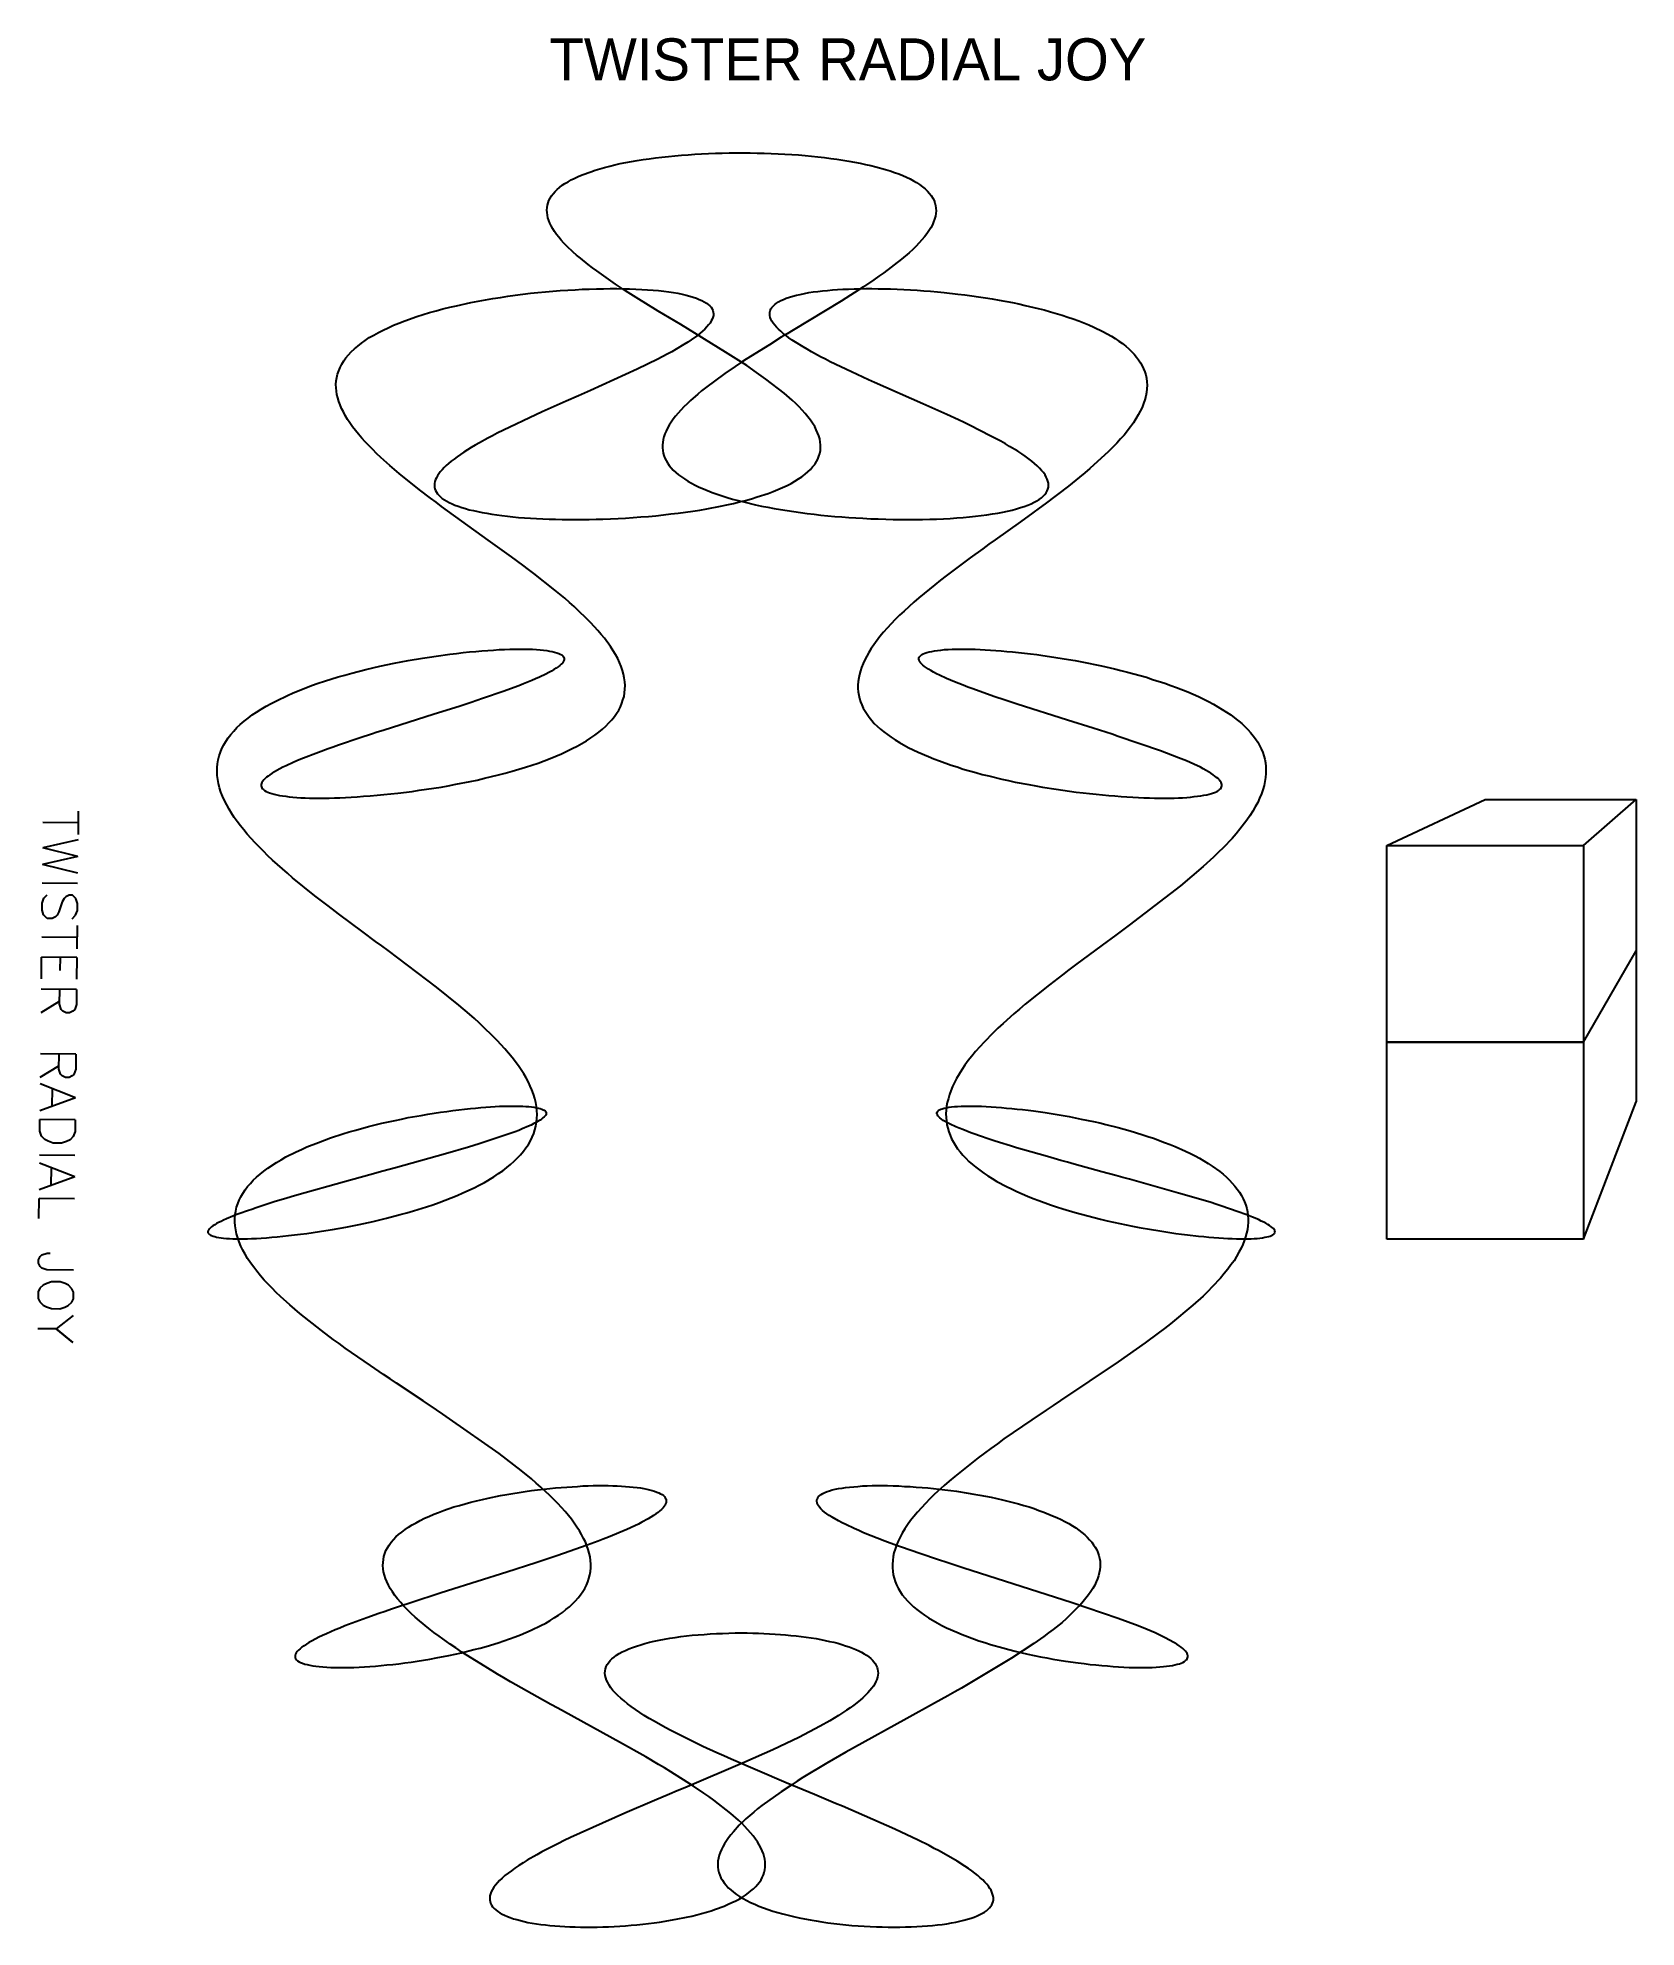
# Model space of a CAD drawing. Extents: x -41 to 52, y -51 to 59.
import ezdxf

# ---------------------------------------------------------------- set-up
doc = ezdxf.new("R2010")
doc.units = 0
doc.linetypes.add('BORDER', pattern=[0.875, 0.25, -0.125, 0.25, -0.125, 0, -0.125])
doc.layers.add('LAYER1', color=7, linetype='CONTINUOUS')

msp = doc.modelspace()

# ---------------------------------------------------------------- texts
at = {"layer": 'LAYER1', "color": 173, "linetype": 'BORDER'}
msp.add_text('TWISTER RADIAL JOY', height=2.4483, dxfattribs=at).set_placement((-11.18, 56.89))

# ---------------------------------------------------------------- linework, layer by layer
at = {"layer": 'LAYER1', "color": 175}
for p, q in [((-8.52, 51.66), (-8.25, 51.74)), ((-8.25, 51.74), (-7.97, 51.82)), ((-7.97, 51.82), (-7.67, 51.9)), ((-7.67, 51.9), (-7.37, 51.97)), ((-7.37, 51.97), (-7.06, 52.04)), ((-7.06, 52.04), (-6.41, 52.16)), ((-6.41, 52.16), (-6.07, 52.22)), ((-6.07, 52.22), (-5.72, 52.28)), ((-5.72, 52.28), (-5.37, 52.33)), ((-5.37, 52.33), (-5.01, 52.38)), ((-5.01, 52.38), (-4.64, 52.42)), ((-4.64, 52.42), (-4.26, 52.46)), ((-4.26, 52.46), (-3.89, 52.5)), ((-3.89, 52.5), (-3.5, 52.53)), ((-3.5, 52.53), (-3.11, 52.56)), ((-3.11, 52.56), (-2.72, 52.59)), ((-2.72, 52.59), (-2.32, 52.61)), ((-2.32, 52.61), (-1.92, 52.63)), ((-1.92, 52.63), (-1.52, 52.65)), ((-1.52, 52.65), (-1.12, 52.66)), ((-1.12, 52.66), (-0.71, 52.67)), ((-0.71, 52.67), (-0.3, 52.67)), ((-0.3, 52.67), (0.1, 52.67)), ((0.1, 52.67), (0.51, 52.67)), ((0.51, 52.67), (0.92, 52.66)), ((0.92, 52.66), (1.32, 52.65)), ((1.32, 52.65), (1.72, 52.64)), ((1.72, 52.64), (2.13, 52.62)), ((2.13, 52.62), (2.52, 52.6)), ((2.52, 52.6), (2.92, 52.58)), ((2.92, 52.58), (3.31, 52.55)), ((3.31, 52.55), (3.7, 52.52)), ((3.7, 52.52), (4.08, 52.48)), ((4.08, 52.48), (4.45, 52.44)), ((4.45, 52.44), (4.83, 52.4)), ((4.83, 52.4), (5.19, 52.35)), ((5.19, 52.35), (5.55, 52.3)), ((5.55, 52.3), (5.9, 52.25)), ((5.9, 52.25), (6.24, 52.19)), ((6.24, 52.19), (6.58, 52.13)), ((6.58, 52.13), (6.9, 52.07)), ((6.9, 52.07), (7.22, 52)), ((7.22, 52), (7.53, 51.93)), ((7.53, 51.93), (7.82, 51.86)), ((7.82, 51.86), (8.39, 51.7)), ((-10.73, 50.54), (-10.59, 50.66)), ((-10.59, 50.66), (-10.44, 50.78)), ((-10.44, 50.78), (-10.28, 50.89)), ((-10.28, 50.89), (-10.1, 50.99)), ((-10.1, 50.99), (-9.91, 51.1)), ((-9.91, 51.1), (-9.71, 51.2)), ((-9.71, 51.2), (-9.5, 51.3)), ((-9.5, 51.3), (-9.27, 51.39)), ((-9.27, 51.39), (-8.78, 51.57)), ((-8.78, 51.57), (-8.52, 51.66)), ((8.39, 51.7), (8.66, 51.62)), ((8.66, 51.62), (8.91, 51.53)), ((8.91, 51.53), (9.15, 51.44)), ((9.15, 51.44), (9.39, 51.35)), ((9.39, 51.35), (9.61, 51.25)), ((9.61, 51.25), (9.81, 51.15)), ((9.81, 51.15), (10.01, 51.05)), ((10.01, 51.05), (10.19, 50.94)), ((10.19, 50.94), (10.37, 50.82)), ((10.37, 50.82), (10.54, 50.7)), ((10.54, 50.7), (10.69, 50.57)), ((-11.32, 49.48), (-11.3, 49.62)), ((-11.3, 49.62), (-11.26, 49.76)), ((-11.26, 49.76), (-11.21, 49.9)), ((-11.21, 49.9), (-11.14, 50.03)), ((-11.14, 50.03), (-11.06, 50.16)), ((-11.06, 50.16), (-10.96, 50.29)), ((-10.96, 50.29), (-10.85, 50.42)), ((-10.85, 50.42), (-10.73, 50.54)), ((10.69, 50.57), (10.83, 50.44)), ((10.83, 50.44), (10.95, 50.31)), ((10.95, 50.31), (11.05, 50.18)), ((11.05, 50.18), (11.14, 50.04)), ((11.14, 50.04), (11.21, 49.89)), ((11.21, 49.89), (11.26, 49.75)), ((11.26, 49.75), (11.3, 49.6)), ((11.3, 49.6), (11.32, 49.45)), ((-11.33, 49.34), (-11.32, 49.48)), ((-11.32, 49.19), (-11.33, 49.34)), ((-11.3, 49.04), (-11.32, 49.19)), ((-11.27, 48.89), (-11.3, 49.04)), ((-11.22, 48.73), (-11.27, 48.89)), ((-11.15, 48.58), (-11.22, 48.73)), ((-11.08, 48.42), (-11.15, 48.58)), ((-10.99, 48.25), (-11.08, 48.42)), ((11.11, 48.48), (11.02, 48.31)), ((11.18, 48.65), (11.11, 48.48)), ((11.24, 48.81), (11.18, 48.65)), ((11.29, 48.98), (11.24, 48.81)), ((11.32, 49.14), (11.29, 48.98)), ((11.32, 49.45), (11.33, 49.29)), ((11.33, 49.29), (11.32, 49.14)), ((-10.88, 48.09), (-10.99, 48.25)), ((-10.77, 47.92), (-10.88, 48.09)), ((-10.64, 47.76), (-10.77, 47.92)), ((-10.49, 47.59), (-10.64, 47.76)), ((-10.34, 47.41), (-10.49, 47.59)), ((-10.17, 47.24), (-10.34, 47.41)), ((10.5, 47.6), (10.16, 47.23)), ((10.65, 47.78), (10.5, 47.6)), ((10.79, 47.96), (10.65, 47.78)), ((10.91, 48.13), (10.79, 47.96)), ((11.02, 48.31), (10.91, 48.13)), ((-9.8, 46.89), (-10.17, 47.24)), ((-9.6, 46.71), (-9.8, 46.89)), ((-9.38, 46.53), (-9.6, 46.71)), ((-8.93, 46.16), (-9.38, 46.53)), ((9.31, 46.47), (8.28, 45.68)), ((9.76, 46.85), (9.31, 46.47)), ((9.97, 47.04), (9.76, 46.85)), ((10.16, 47.23), (9.97, 47.04)), ((-8.68, 45.98), (-8.93, 46.16)), ((-8.43, 45.79), (-8.68, 45.98)), ((-7.34, 45.03), (-8.43, 45.79)), ((7.71, 45.28), (7.1, 44.87)), ((8, 45.48), (7.71, 45.28)), ((8.28, 45.68), (8, 45.48)), ((-15.76, 43.95), (-15.34, 44.03)), ((-15.34, 44.03), (-14.91, 44.11)), ((-14.91, 44.11), (-14.48, 44.18)), ((-14.48, 44.18), (-14.04, 44.25)), ((-14.04, 44.25), (-13.61, 44.32)), ((-13.61, 44.32), (-13.17, 44.38)), ((-13.17, 44.38), (-12.29, 44.49)), ((-12.29, 44.49), (-11.85, 44.53)), ((-11.85, 44.53), (-11.41, 44.58)), ((-11.41, 44.58), (-10.98, 44.61)), ((-10.98, 44.61), (-10.55, 44.65)), ((-10.55, 44.65), (-10.12, 44.68)), ((-10.12, 44.68), (-9.69, 44.7)), ((-9.69, 44.7), (-9.27, 44.73)), ((-9.27, 44.73), (-8.86, 44.74)), ((-8.86, 44.74), (-8.45, 44.75)), ((-8.45, 44.75), (-8.04, 44.76)), ((-8.04, 44.76), (-7.65, 44.77)), ((-7.65, 44.77), (-7.26, 44.77)), ((-6.75, 44.64), (-7.34, 45.03)), ((-7.26, 44.77), (-6.88, 44.76)), ((-6.88, 44.76), (-6.52, 44.75)), ((-6.44, 44.45), (-6.75, 44.64)), ((-6.52, 44.75), (-6.16, 44.74)), ((-6.14, 44.25), (-6.44, 44.45)), ((-6.16, 44.74), (-5.81, 44.72)), ((-4.86, 43.46), (-6.14, 44.25)), ((-5.81, 44.72), (-5.47, 44.7)), ((-5.47, 44.7), (-5.14, 44.68)), ((-5.14, 44.68), (-4.83, 44.65)), ((-4.83, 44.65), (-4.53, 44.61)), ((-4.53, 44.61), (-4.24, 44.58)), ((-4.24, 44.58), (-3.96, 44.53)), ((-3.96, 44.53), (-3.7, 44.49)), ((-3.7, 44.49), (-3.46, 44.44)), ((-3.46, 44.44), (-3.23, 44.39)), ((-3.23, 44.39), (-3.01, 44.33)), ((-3.01, 44.33), (-2.81, 44.27)), ((-2.81, 44.27), (-2.63, 44.21)), ((-2.63, 44.21), (-2.46, 44.14)), ((-2.46, 44.14), (-2.31, 44.07)), ((-2.31, 44.07), (-2.17, 44)), ((2.15, 43.99), (2.29, 44.07)), ((2.29, 44.07), (2.44, 44.14)), ((2.44, 44.14), (2.6, 44.2)), ((2.6, 44.2), (2.79, 44.26)), ((2.79, 44.26), (2.98, 44.32)), ((2.98, 44.32), (3.2, 44.38)), ((5.8, 44.04), (3.01, 42.35)), ((3.2, 44.38), (3.42, 44.43)), ((3.42, 44.43), (3.66, 44.48)), ((3.66, 44.48), (3.91, 44.53)), ((3.91, 44.53), (4.18, 44.57)), ((4.18, 44.57), (4.44, 44.6)), ((4.44, 44.6), (4.71, 44.63)), ((4.71, 44.63), (5, 44.66)), ((5, 44.66), (5.29, 44.69)), ((5.29, 44.69), (5.59, 44.71)), ((5.59, 44.71), (5.9, 44.73)), ((7.1, 44.87), (5.8, 44.04)), ((5.9, 44.73), (6.22, 44.74)), ((6.22, 44.74), (6.55, 44.75)), ((6.55, 44.75), (6.89, 44.76)), ((6.89, 44.76), (7.23, 44.77)), ((7.23, 44.77), (7.59, 44.77)), ((7.59, 44.77), (7.95, 44.76)), ((7.95, 44.76), (8.31, 44.76)), ((8.31, 44.76), (8.68, 44.75)), ((8.68, 44.75), (9.06, 44.73)), ((9.06, 44.73), (9.44, 44.72)), ((9.44, 44.72), (9.83, 44.7)), ((9.83, 44.7), (10.22, 44.67)), ((10.22, 44.67), (10.61, 44.64)), ((10.61, 44.64), (11, 44.61)), ((11, 44.61), (11.4, 44.58)), ((11.4, 44.58), (11.8, 44.54)), ((11.8, 44.54), (12.6, 44.45)), ((12.6, 44.45), (13, 44.4)), ((13, 44.4), (13.4, 44.35)), ((13.4, 44.35), (13.8, 44.29)), ((13.8, 44.29), (14.2, 44.23)), ((14.2, 44.23), (14.6, 44.16)), ((14.6, 44.16), (14.99, 44.1)), ((14.99, 44.1), (15.77, 43.95)), ((-19.6, 42.89), (-18.91, 43.14)), ((-18.91, 43.14), (-18.54, 43.25)), ((-18.54, 43.25), (-18.17, 43.37)), ((-18.17, 43.37), (-17.78, 43.47)), ((-17.78, 43.47), (-17.39, 43.58)), ((-17.39, 43.58), (-16.99, 43.68)), ((-16.99, 43.68), (-16.59, 43.77)), ((-16.59, 43.77), (-15.76, 43.95)), ((-4.2, 43.07), (-4.86, 43.46)), ((-3.87, 42.87), (-4.2, 43.07)), ((-2.17, 44), (-2.04, 43.92)), ((-2.04, 43.92), (-1.94, 43.84)), ((-1.94, 43.84), (-1.85, 43.76)), ((-1.85, 43.76), (-1.77, 43.68)), ((-1.77, 43.68), (-1.71, 43.59)), ((-1.71, 42.99), (-1.76, 42.88)), ((-1.71, 43.59), (-1.67, 43.49)), ((-1.67, 43.09), (-1.71, 42.99)), ((-1.67, 43.49), (-1.65, 43.4)), ((-1.64, 43.2), (-1.67, 43.09)), ((-1.65, 43.4), (-1.64, 43.3)), ((-1.64, 43.3), (-1.64, 43.2)), ((1.64, 43.29), (1.65, 43.39)), ((1.65, 43.19), (1.64, 43.29)), ((1.65, 43.39), (1.67, 43.48)), ((1.67, 43.08), (1.65, 43.19)), ((1.67, 43.48), (1.71, 43.58)), ((1.71, 42.98), (1.67, 43.08)), ((1.71, 43.58), (1.77, 43.67)), ((1.77, 42.87), (1.71, 42.98)), ((1.77, 43.67), (1.84, 43.75)), ((1.84, 43.75), (1.93, 43.83)), ((1.93, 43.83), (2.03, 43.91)), ((2.03, 43.91), (2.15, 43.99)), ((15.77, 43.95), (16.15, 43.87)), ((16.15, 43.87), (16.52, 43.79)), ((16.52, 43.79), (17.26, 43.61)), ((17.26, 43.61), (17.62, 43.52)), ((17.62, 43.52), (17.98, 43.42)), ((17.98, 43.42), (18.66, 43.22)), ((18.66, 43.22), (18.99, 43.11)), ((18.99, 43.11), (19.31, 43)), ((19.31, 43), (19.63, 42.88)), ((-21.91, 41.75), (-21.67, 41.91)), ((-21.67, 41.91), (-21.41, 42.06)), ((-21.41, 42.06), (-21.14, 42.21)), ((-21.14, 42.21), (-20.86, 42.35)), ((-20.86, 42.35), (-20.57, 42.49)), ((-20.57, 42.49), (-20.26, 42.63)), ((-20.26, 42.63), (-19.94, 42.76)), ((-19.94, 42.76), (-19.6, 42.89)), ((-3.54, 42.67), (-3.87, 42.87)), ((-0.93, 41.07), (-3.54, 42.67)), ((-2.57, 42.04), (-2.93, 41.78)), ((-2.41, 42.17), (-2.57, 42.04)), ((-2.27, 42.29), (-2.41, 42.17)), ((-2.14, 42.41), (-2.27, 42.29)), ((-2.02, 42.53), (-2.14, 42.41)), ((-1.92, 42.65), (-2.02, 42.53)), ((-1.83, 42.76), (-1.92, 42.65)), ((-1.76, 42.88), (-1.83, 42.76)), ((2.31, 41.93), (1.62, 41.5)), ((1.84, 42.75), (1.77, 42.87)), ((1.93, 42.64), (1.84, 42.75)), ((2.03, 42.52), (1.93, 42.64)), ((2.15, 42.4), (2.03, 42.52)), ((2.28, 42.28), (2.15, 42.4)), ((2.42, 42.16), (2.28, 42.28)), ((2.66, 42.14), (2.31, 41.93)), ((2.59, 42.03), (2.42, 42.16)), ((2.76, 41.9), (2.59, 42.03)), ((3.01, 42.35), (2.66, 42.14)), ((2.95, 41.77), (2.76, 41.9)), ((19.63, 42.88), (19.93, 42.77)), ((19.93, 42.77), (20.22, 42.65)), ((20.22, 42.65), (20.51, 42.52)), ((20.51, 42.52), (21.04, 42.26)), ((21.04, 42.26), (21.29, 42.13)), ((21.29, 42.13), (21.53, 41.99)), ((21.53, 41.99), (21.76, 41.85)), ((21.76, 41.85), (21.97, 41.7)), ((-23.16, 40.55), (-23.03, 40.73)), ((-23.03, 40.73), (-22.88, 40.91)), ((-22.88, 40.91), (-22.72, 41.09)), ((-22.72, 41.09), (-22.54, 41.26)), ((-22.54, 41.26), (-22.34, 41.42)), ((-22.34, 41.42), (-22.13, 41.59)), ((-22.13, 41.59), (-21.91, 41.75)), ((-4.32, 40.95), (-4.87, 40.66)), ((-4.06, 41.09), (-4.32, 40.95)), ((-3.81, 41.24), (-4.06, 41.09)), ((-3.35, 41.51), (-3.81, 41.24)), ((-3.13, 41.65), (-3.35, 41.51)), ((-2.93, 41.78), (-3.13, 41.65)), ((0.3, 40.28), (-0.93, 41.07)), ((1.62, 41.5), (0.27, 40.65)), ((3.15, 41.64), (2.95, 41.77)), ((3.59, 41.37), (3.15, 41.64)), ((3.83, 41.23), (3.59, 41.37)), ((4.07, 41.09), (3.83, 41.23)), ((4.6, 40.8), (4.07, 41.09)), ((4.88, 40.66), (4.6, 40.8)), ((21.97, 41.7), (22.18, 41.56)), ((22.18, 41.56), (22.37, 41.41)), ((22.37, 41.41), (22.54, 41.25)), ((22.54, 41.25), (22.71, 41.1)), ((22.71, 41.1), (22.86, 40.94)), ((22.86, 40.94), (23, 40.77)), ((23, 40.77), (23.12, 40.61)), ((-23.56, 39.59), (-23.52, 39.79)), ((-23.52, 39.79), (-23.45, 39.98)), ((-23.45, 39.98), (-23.37, 40.17)), ((-23.37, 40.17), (-23.27, 40.36)), ((-23.27, 40.36), (-23.16, 40.55)), ((-6.08, 40.07), (-8.79, 38.84)), ((-4.87, 40.66), (-6.08, 40.07)), ((-0.97, 39.82), (-2.09, 38.99)), ((-0.37, 40.23), (-0.97, 39.82)), ((-0.05, 40.44), (-0.37, 40.23)), ((0.27, 40.65), (-0.05, 40.44)), ((0.88, 39.88), (0.3, 40.28)), ((1.15, 39.69), (0.88, 39.88)), ((1.42, 39.5), (1.15, 39.69)), ((5.17, 40.51), (4.88, 40.66)), ((6.41, 39.91), (5.17, 40.51)), ((7.07, 39.61), (6.41, 39.91)), ((7.4, 39.46), (7.07, 39.61)), ((23.12, 40.61), (23.23, 40.44)), ((23.23, 40.44), (23.33, 40.27)), ((23.33, 40.27), (23.41, 40.1)), ((23.41, 40.1), (23.48, 39.92)), ((23.48, 39.92), (23.53, 39.74)), ((23.53, 39.74), (23.57, 39.54)), ((-23.61, 39.18), (-23.59, 39.39)), ((-23.6, 38.99), (-23.61, 39.18)), ((-23.58, 38.79), (-23.6, 38.99)), ((-23.59, 39.39), (-23.56, 39.59)), ((-23.55, 38.6), (-23.58, 38.79)), ((-23.51, 38.4), (-23.55, 38.6)), ((-9.49, 38.53), (-10.21, 38.21)), ((-9.14, 38.68), (-9.49, 38.53)), ((-8.79, 38.84), (-9.14, 38.68)), ((-2.55, 38.62), (-2.97, 38.24)), ((-2.32, 38.81), (-2.55, 38.62)), ((-2.09, 38.99), (-2.32, 38.81)), ((2.48, 38.67), (1.42, 39.5)), ((2.94, 38.27), (2.48, 38.67)), ((7.75, 39.3), (7.4, 39.46)), ((10.56, 38.05), (7.75, 39.3)), ((23.53, 38.51), (23.48, 38.29)), ((23.57, 38.72), (23.53, 38.51)), ((23.57, 39.54), (23.6, 39.34)), ((23.6, 38.93), (23.57, 38.72)), ((23.6, 39.34), (23.61, 39.14)), ((23.61, 39.14), (23.6, 38.93)), ((-23.45, 38.2), (-23.51, 38.4)), ((-23.37, 37.99), (-23.45, 38.2)), ((-23.28, 37.79), (-23.37, 37.99)), ((-23.18, 37.58), (-23.28, 37.79)), ((-23.07, 37.37), (-23.18, 37.58)), ((-11.61, 37.58), (-14.22, 36.34)), ((-10.21, 38.21), (-11.61, 37.58)), ((-3.69, 37.52), (-3.84, 37.34)), ((-3.35, 37.88), (-3.69, 37.52)), ((-3.17, 38.06), (-3.35, 37.88)), ((-2.97, 38.24), (-3.17, 38.06)), ((3.16, 38.07), (2.94, 38.27)), ((3.36, 37.88), (3.16, 38.07)), ((3.71, 37.49), (3.36, 37.88)), ((3.87, 37.29), (3.71, 37.49)), ((11.95, 37.43), (10.56, 38.05)), ((12.63, 37.12), (11.95, 37.43)), ((23.21, 37.63), (23.09, 37.41)), ((23.32, 37.85), (23.21, 37.63)), ((23.4, 38.08), (23.32, 37.85)), ((23.48, 38.29), (23.4, 38.08)), ((-22.94, 37.15), (-23.07, 37.37)), ((-22.8, 36.94), (-22.94, 37.15)), ((-22.65, 36.72), (-22.8, 36.94)), ((-22.48, 36.5), (-22.65, 36.72)), ((-22.3, 36.28), (-22.48, 36.5)), ((-14.22, 36.34), (-14.49, 36.2)), ((-4.39, 36.47), (-4.46, 36.31)), ((-4.3, 36.64), (-4.39, 36.47)), ((-4.21, 36.81), (-4.3, 36.64)), ((-4.1, 36.99), (-4.21, 36.81)), ((-3.97, 37.16), (-4.1, 36.99)), ((-3.84, 37.34), (-3.97, 37.16)), ((4.01, 37.1), (3.87, 37.29)), ((4.14, 36.92), (4.01, 37.1)), ((4.26, 36.73), (4.14, 36.92)), ((4.35, 36.55), (4.26, 36.73)), ((4.43, 36.36), (4.35, 36.55)), ((4.5, 36.19), (4.43, 36.36)), ((12.96, 36.96), (12.63, 37.12)), ((13.28, 36.81), (12.96, 36.96)), ((14.52, 36.18), (13.28, 36.81)), ((22.64, 36.72), (22.27, 36.24)), ((22.81, 36.95), (22.64, 36.72)), ((22.96, 37.18), (22.81, 36.95)), ((23.09, 37.41), (22.96, 37.18)), ((-22.11, 36.06), (-22.3, 36.28)), ((-21.91, 35.84), (-22.11, 36.06)), ((-21.47, 35.39), (-21.91, 35.84)), ((-21.24, 35.16), (-21.47, 35.39)), ((-16.16, 35.24), (-16.36, 35.11)), ((-15.73, 35.51), (-16.16, 35.24)), ((-15.5, 35.64), (-15.73, 35.51)), ((-15.26, 35.78), (-15.5, 35.64)), ((-14.76, 36.06), (-15.26, 35.78)), ((-14.49, 36.2), (-14.76, 36.06)), ((-4.59, 35.81), (-4.6, 35.66)), ((-4.6, 35.66), (-4.6, 35.5)), ((-4.6, 35.5), (-4.59, 35.34)), ((-4.56, 35.98), (-4.59, 35.81)), ((-4.59, 35.34), (-4.56, 35.19)), ((-4.52, 36.14), (-4.56, 35.98)), ((-4.46, 36.31), (-4.52, 36.14)), ((4.55, 36.01), (4.5, 36.19)), ((4.58, 35.83), (4.55, 36.01)), ((4.55, 35.16), (4.59, 35.33)), ((4.6, 35.66), (4.58, 35.83)), ((4.59, 35.33), (4.6, 35.49)), ((4.6, 35.49), (4.6, 35.66)), ((15.09, 35.88), (14.52, 36.18)), ((15.36, 35.73), (15.09, 35.88)), ((15.61, 35.58), (15.36, 35.73)), ((16.09, 35.29), (15.61, 35.58)), ((16.31, 35.14), (16.09, 35.29)), ((21.36, 35.28), (20.27, 34.28)), ((21.84, 35.76), (21.36, 35.28)), ((22.06, 36.01), (21.84, 35.76)), ((22.27, 36.24), (22.06, 36.01)), ((-21, 34.93), (-21.24, 35.16)), ((-20.48, 34.46), (-21, 34.93)), ((-20.21, 34.23), (-20.48, 34.46)), ((-19.93, 33.99), (-20.21, 34.23)), ((-17.43, 34.22), (-17.54, 34.1)), ((-17.32, 34.34), (-17.43, 34.22)), ((-17.19, 34.46), (-17.32, 34.34)), ((-17.05, 34.59), (-17.19, 34.46)), ((-16.9, 34.72), (-17.05, 34.59)), ((-16.73, 34.84), (-16.9, 34.72)), ((-16.55, 34.97), (-16.73, 34.84)), ((-16.36, 35.11), (-16.55, 34.97)), ((-4.56, 35.19), (-4.52, 35.04)), ((-4.52, 35.04), (-4.46, 34.89)), ((-4.46, 34.89), (-4.39, 34.75)), ((-4.39, 34.75), (-4.31, 34.61)), ((-4.31, 34.61), (-4.21, 34.46)), ((-4.21, 34.46), (-4.09, 34.33)), ((-4.09, 34.33), (-3.97, 34.19)), ((-3.97, 34.19), (-3.83, 34.06)), ((3.86, 34.09), (4.01, 34.24)), ((4.01, 34.24), (4.14, 34.38)), ((4.14, 34.38), (4.26, 34.53)), ((4.26, 34.53), (4.36, 34.69)), ((4.36, 34.69), (4.44, 34.84)), ((4.44, 34.84), (4.5, 35)), ((4.5, 35), (4.55, 35.16)), ((16.52, 35), (16.31, 35.14)), ((16.9, 34.72), (16.52, 35)), ((17.06, 34.58), (16.9, 34.72)), ((17.21, 34.44), (17.06, 34.58)), ((17.35, 34.31), (17.21, 34.44)), ((17.47, 34.18), (17.35, 34.31)), ((17.58, 34.05), (17.47, 34.18)), ((20.27, 34.28), (19.98, 34.03)), ((-18.74, 33.04), (-19.93, 33.99)), ((-18.11, 32.56), (-18.74, 33.04)), ((-17.85, 33.53), (-17.87, 33.42)), ((-17.87, 33.42), (-17.87, 33.31)), ((-17.87, 33.31), (-17.87, 33.21)), ((-17.87, 33.21), (-17.85, 33.11)), ((-17.81, 33.64), (-17.85, 33.53)), ((-17.85, 33.11), (-17.81, 33.01)), ((-17.76, 33.75), (-17.81, 33.64)), ((-17.81, 33.01), (-17.76, 32.91)), ((-17.7, 33.86), (-17.76, 33.75)), ((-17.63, 33.98), (-17.7, 33.86)), ((-17.54, 34.1), (-17.63, 33.98)), ((-3.83, 34.06), (-3.67, 33.93)), ((-3.67, 33.93), (-3.5, 33.8)), ((-3.5, 33.8), (-3.32, 33.68)), ((-3.32, 33.68), (-3.13, 33.56)), ((-3.13, 33.56), (-2.92, 33.44)), ((-2.92, 33.44), (-2.7, 33.32)), ((-2.7, 33.32), (-2.47, 33.21)), ((-2.47, 33.21), (-2.22, 33.1)), ((-2.22, 33.1), (-1.7, 32.89)), ((1.84, 32.95), (2.12, 33.06)), ((2.12, 33.06), (2.39, 33.18)), ((2.39, 33.18), (2.65, 33.3)), ((2.65, 33.3), (2.89, 33.42)), ((2.89, 33.42), (3.11, 33.55)), ((3.11, 33.55), (3.32, 33.68)), ((3.32, 33.68), (3.52, 33.81)), ((3.52, 33.81), (3.7, 33.95)), ((3.7, 33.95), (3.86, 34.09)), ((17.67, 33.92), (17.58, 34.05)), ((17.74, 33.79), (17.67, 33.92)), ((19.03, 33.27), (17.67, 32.23)), ((17.8, 33.67), (17.74, 33.79)), ((17.84, 33.55), (17.8, 33.67)), ((17.8, 32.99), (17.84, 33.09)), ((17.87, 33.43), (17.84, 33.55)), ((17.84, 33.09), (17.87, 33.2)), ((17.87, 33.32), (17.87, 33.43)), ((17.87, 33.2), (17.87, 33.32)), ((19.67, 33.78), (19.03, 33.27)), ((19.98, 34.03), (19.67, 33.78)), ((-17.78, 32.32), (-18.11, 32.56)), ((-17.46, 32.08), (-17.78, 32.32)), ((-17.76, 32.91), (-17.69, 32.82)), ((-17.69, 32.82), (-17.62, 32.73)), ((-17.62, 32.73), (-17.52, 32.64)), ((-17.52, 32.64), (-17.42, 32.55)), ((-14.75, 30.12), (-17.46, 32.08)), ((-17.42, 32.55), (-17.3, 32.47)), ((-17.3, 32.47), (-17.16, 32.39)), ((-17.16, 32.39), (-17.01, 32.31)), ((-17.01, 32.31), (-16.85, 32.23)), ((-16.85, 32.23), (-16.68, 32.16)), ((-16.68, 32.16), (-16.49, 32.09)), ((-16.49, 32.09), (-16.29, 32.02)), ((-16.29, 32.02), (-16.07, 31.96)), ((-16.07, 31.96), (-15.85, 31.89)), ((-2.43, 31.87), (-2.02, 31.94)), ((-2.02, 31.94), (-1.23, 32.09)), ((-1.7, 32.89), (-1.42, 32.79)), ((-1.42, 32.79), (-1.13, 32.7)), ((-1.23, 32.09), (-0.85, 32.17)), ((-1.13, 32.7), (-0.83, 32.6)), ((-0.85, 32.17), (-0.47, 32.26)), ((-0.83, 32.6), (-0.52, 32.51)), ((-0.52, 32.51), (-0.2, 32.42)), ((-0.47, 32.26), (-0.11, 32.34)), ((-0.2, 32.42), (0.13, 32.34)), ((-0.11, 32.34), (0.24, 32.43)), ((0.13, 32.34), (0.81, 32.18)), ((0.24, 32.43), (0.59, 32.53)), ((0.59, 32.53), (0.92, 32.63)), ((0.81, 32.18), (1.17, 32.1)), ((0.92, 32.63), (1.55, 32.84)), ((1.17, 32.1), (1.53, 32.03)), ((1.53, 32.03), (1.9, 31.96)), ((1.55, 32.84), (1.84, 32.95)), ((1.9, 31.96), (2.27, 31.9)), ((15.75, 31.87), (16, 31.94)), ((16, 31.94), (16.24, 32.01)), ((16.24, 32.01), (16.46, 32.08)), ((16.46, 32.08), (16.67, 32.16)), ((16.67, 32.16), (16.86, 32.23)), ((16.86, 32.23), (17.03, 32.32)), ((17.32, 31.97), (16.96, 31.71)), ((17.03, 32.32), (17.19, 32.4)), ((17.19, 32.4), (17.33, 32.49)), ((17.67, 32.23), (17.32, 31.97)), ((17.33, 32.49), (17.46, 32.59)), ((17.46, 32.59), (17.57, 32.68)), ((17.57, 32.68), (17.66, 32.78)), ((17.66, 32.78), (17.74, 32.88)), ((17.74, 32.88), (17.8, 32.99)), ((-15.85, 31.89), (-15.61, 31.84)), ((-15.61, 31.84), (-15.36, 31.78)), ((-15.36, 31.78), (-15.1, 31.73)), ((-15.1, 31.73), (-14.83, 31.68)), ((-14.83, 31.68), (-14.54, 31.63)), ((-14.54, 31.63), (-14.25, 31.59)), ((-14.25, 31.59), (-13.95, 31.55)), ((-13.95, 31.55), (-13.63, 31.51)), ((-13.63, 31.51), (-13.31, 31.48)), ((-13.31, 31.48), (-12.98, 31.44)), ((-12.98, 31.44), (-12.64, 31.42)), ((-12.64, 31.42), (-12.29, 31.39)), ((-12.29, 31.39), (-11.93, 31.37)), ((-11.93, 31.37), (-11.57, 31.35)), ((-11.57, 31.35), (-11.2, 31.34)), ((-11.2, 31.34), (-10.83, 31.33)), ((-10.83, 31.33), (-10.44, 31.32)), ((-10.44, 31.32), (-10.06, 31.31)), ((-10.06, 31.31), (-9.67, 31.31)), ((-9.67, 31.31), (-9.27, 31.31)), ((-9.27, 31.31), (-8.87, 31.32)), ((-8.87, 31.32), (-8.47, 31.33)), ((-8.47, 31.33), (-8.07, 31.34)), ((-8.07, 31.34), (-7.63, 31.36)), ((-7.63, 31.36), (-7.19, 31.38)), ((-7.19, 31.38), (-6.75, 31.4)), ((-6.75, 31.4), (-6.3, 31.43)), ((-6.3, 31.43), (-5.86, 31.47)), ((-5.86, 31.47), (-5.42, 31.5)), ((-5.42, 31.5), (-4.98, 31.54)), ((-4.98, 31.54), (-4.55, 31.59)), ((-4.55, 31.59), (-4.11, 31.64)), ((-4.11, 31.64), (-3.68, 31.69)), ((-3.68, 31.69), (-3.26, 31.75)), ((-3.26, 31.75), (-2.84, 31.81)), ((-2.84, 31.81), (-2.43, 31.87)), ((2.27, 31.9), (2.65, 31.84)), ((2.65, 31.84), (3.04, 31.78)), ((3.04, 31.78), (3.82, 31.67)), ((3.82, 31.67), (4.22, 31.63)), ((4.22, 31.63), (4.62, 31.58)), ((4.62, 31.58), (5.03, 31.54)), ((5.03, 31.54), (5.43, 31.5)), ((5.43, 31.5), (5.84, 31.47)), ((5.84, 31.47), (6.25, 31.44)), ((6.25, 31.44), (6.66, 31.41)), ((6.66, 31.41), (7.07, 31.39)), ((7.07, 31.39), (7.52, 31.36)), ((7.52, 31.36), (7.96, 31.35)), ((7.96, 31.35), (8.4, 31.33)), ((8.4, 31.33), (8.83, 31.32)), ((8.83, 31.32), (9.27, 31.31)), ((9.27, 31.31), (9.7, 31.31)), ((9.7, 31.31), (10.12, 31.31)), ((10.12, 31.31), (10.54, 31.32)), ((10.54, 31.32), (10.96, 31.33)), ((10.96, 31.33), (11.36, 31.34)), ((11.36, 31.34), (11.76, 31.36)), ((11.76, 31.36), (12.15, 31.38)), ((12.15, 31.38), (12.53, 31.41)), ((12.53, 31.41), (12.91, 31.44)), ((12.91, 31.44), (13.27, 31.47)), ((13.27, 31.47), (13.62, 31.51)), ((13.62, 31.51), (13.96, 31.55)), ((13.96, 31.55), (14.29, 31.59)), ((14.29, 31.59), (14.61, 31.64)), ((14.61, 31.64), (14.92, 31.69)), ((16.24, 31.19), (14.77, 30.14)), ((14.92, 31.69), (15.21, 31.75)), ((15.21, 31.75), (15.49, 31.81)), ((15.49, 31.81), (15.75, 31.87)), ((16.96, 31.71), (16.24, 31.19)), ((-13.4, 29.15), (-14.75, 30.12)), ((14.4, 29.88), (14.04, 29.61)), ((14.77, 30.14), (14.4, 29.88)), ((-12.73, 28.66), (-13.4, 29.15)), ((-12.41, 28.41), (-12.73, 28.66)), ((13.32, 29.09), (11.92, 28.04)), ((14.04, 29.61), (13.32, 29.09)), ((-12.09, 28.17), (-12.41, 28.41)), ((-10.86, 27.2), (-12.09, 28.17)), ((11.26, 27.52), (10.63, 27.01)), ((11.59, 27.78), (11.26, 27.52)), ((11.92, 28.04), (11.59, 27.78)), ((-10.29, 26.73), (-10.86, 27.2)), ((-10.02, 26.49), (-10.29, 26.73)), ((-9.75, 26.25), (-10.02, 26.49)), ((10.03, 26.5), (9.47, 25.99)), ((10.32, 26.75), (10.03, 26.5)), ((10.63, 27.01), (10.32, 26.75)), ((-8.78, 25.31), (-9.75, 26.25)), ((-8.36, 24.85), (-8.78, 25.31)), ((8.95, 25.49), (8.48, 24.99)), ((9.2, 25.74), (8.95, 25.49)), ((9.47, 25.99), (9.2, 25.74)), ((-8.17, 24.63), (-8.36, 24.85)), ((-7.98, 24.4), (-8.17, 24.63)), ((-7.63, 23.92), (-7.98, 24.4)), ((8.06, 24.5), (7.7, 24.02)), ((8.27, 24.75), (8.06, 24.5)), ((8.48, 24.99), (8.27, 24.75)), ((-19.81, 23.03), (-19.4, 23.11)), ((-19.4, 23.11), (-18.58, 23.25)), ((-18.58, 23.25), (-18.17, 23.31)), ((-18.17, 23.31), (-17.77, 23.37)), ((-17.77, 23.37), (-16.98, 23.48)), ((-16.98, 23.48), (-16.59, 23.52)), ((-16.59, 23.52), (-16.21, 23.57)), ((-16.21, 23.57), (-15.84, 23.61)), ((-15.84, 23.61), (-15.47, 23.64)), ((-15.47, 23.64), (-15.12, 23.67)), ((-15.12, 23.67), (-14.77, 23.7)), ((-14.77, 23.7), (-14.43, 23.72)), ((-14.43, 23.72), (-14.1, 23.74)), ((-14.1, 23.74), (-13.79, 23.75)), ((-13.79, 23.75), (-13.49, 23.76)), ((-13.49, 23.76), (-13.2, 23.77)), ((-13.2, 23.77), (-12.92, 23.77)), ((-12.92, 23.77), (-12.66, 23.77)), ((-12.66, 23.77), (-12.4, 23.77)), ((-12.4, 23.77), (-12.16, 23.76)), ((-12.16, 23.76), (-11.94, 23.75)), ((-11.94, 23.75), (-11.72, 23.73)), ((-11.72, 23.73), (-11.53, 23.71)), ((-11.53, 23.71), (-11.34, 23.69)), ((-11.34, 23.69), (-11.17, 23.66)), ((-11.17, 23.66), (-11.02, 23.63)), ((-11.02, 23.63), (-10.88, 23.6)), ((-10.88, 23.6), (-10.75, 23.56)), ((-10.75, 23.56), (-10.64, 23.52)), ((-10.64, 23.52), (-10.55, 23.48)), ((-10.55, 23.48), (-10.47, 23.44)), ((-10.47, 23.44), (-10.41, 23.39)), ((-10.41, 23.39), (-10.37, 23.33)), ((-10.37, 23.33), (-10.34, 23.28)), ((-10.34, 23.28), (-10.32, 23.22)), ((-10.33, 23.16), (-10.34, 23.1)), ((-10.32, 23.22), (-10.33, 23.16)), ((-7.48, 23.68), (-7.63, 23.92)), ((-7.34, 23.45), (-7.48, 23.68)), ((-7.21, 23.22), (-7.34, 23.45)), ((-7.1, 22.99), (-7.21, 23.22)), ((7.18, 23.14), (7.08, 22.93)), ((7.29, 23.36), (7.18, 23.14)), ((7.41, 23.58), (7.29, 23.36)), ((7.55, 23.8), (7.41, 23.58)), ((7.7, 24.02), (7.55, 23.8)), ((10.32, 23.18), (10.33, 23.24)), ((10.34, 23.12), (10.32, 23.18)), ((10.33, 23.24), (10.34, 23.3)), ((10.34, 23.3), (10.38, 23.35)), ((10.37, 23.05), (10.34, 23.12)), ((10.38, 23.35), (10.43, 23.4)), ((10.43, 23.4), (10.5, 23.45)), ((10.5, 23.45), (10.58, 23.5)), ((10.58, 23.5), (10.68, 23.54)), ((10.68, 23.54), (10.79, 23.58)), ((10.79, 23.58), (10.93, 23.61)), ((10.93, 23.61), (11.07, 23.64)), ((11.07, 23.64), (11.23, 23.67)), ((11.23, 23.67), (11.41, 23.7)), ((11.41, 23.7), (11.6, 23.72)), ((11.6, 23.72), (11.81, 23.74)), ((11.81, 23.74), (12.03, 23.75)), ((12.03, 23.75), (12.26, 23.76)), ((12.26, 23.76), (12.51, 23.77)), ((12.51, 23.77), (12.77, 23.77)), ((12.77, 23.77), (13.04, 23.77)), ((13.04, 23.77), (13.32, 23.77)), ((13.32, 23.77), (13.6, 23.76)), ((13.6, 23.76), (13.89, 23.75)), ((13.89, 23.75), (14.18, 23.73)), ((14.18, 23.73), (14.49, 23.72)), ((14.49, 23.72), (14.8, 23.7)), ((14.8, 23.7), (15.12, 23.67)), ((15.12, 23.67), (15.45, 23.64)), ((15.45, 23.64), (15.78, 23.61)), ((15.78, 23.61), (16.13, 23.58)), ((16.13, 23.58), (16.47, 23.54)), ((16.47, 23.54), (16.83, 23.5)), ((16.83, 23.5), (17.19, 23.45)), ((17.19, 23.45), (17.55, 23.4)), ((17.55, 23.4), (17.92, 23.35)), ((17.92, 23.35), (18.67, 23.23)), ((18.67, 23.23), (19.04, 23.17)), ((19.04, 23.17), (19.42, 23.1)), ((-24.27, 21.91), (-23.49, 22.15)), ((-23.49, 22.15), (-23.09, 22.26)), ((-23.09, 22.26), (-22.69, 22.37)), ((-22.69, 22.37), (-21.88, 22.58)), ((-21.88, 22.58), (-21.47, 22.68)), ((-21.47, 22.68), (-21.05, 22.77)), ((-21.05, 22.77), (-20.22, 22.95)), ((-20.22, 22.95), (-19.81, 23.03)), ((-11.99, 22.04), (-12.21, 21.94)), ((-11.77, 22.14), (-11.99, 22.04)), ((-11.39, 22.32), (-11.77, 22.14)), ((-11.22, 22.41), (-11.39, 22.32)), ((-11.06, 22.49), (-11.22, 22.41)), ((-10.92, 22.58), (-11.06, 22.49)), ((-10.79, 22.66), (-10.92, 22.58)), ((-10.68, 22.74), (-10.79, 22.66)), ((-10.58, 22.82), (-10.68, 22.74)), ((-10.5, 22.89), (-10.58, 22.82)), ((-10.43, 22.96), (-10.5, 22.89)), ((-10.38, 23.03), (-10.43, 22.96)), ((-10.34, 23.1), (-10.38, 23.03)), ((-7.01, 22.76), (-7.1, 22.99)), ((-6.93, 22.53), (-7.01, 22.76)), ((-6.87, 22.31), (-6.93, 22.53)), ((-6.83, 22.09), (-6.87, 22.31)), ((-6.8, 21.87), (-6.83, 22.09)), ((6.83, 22.09), (6.8, 21.88)), ((6.87, 22.3), (6.83, 22.09)), ((6.92, 22.5), (6.87, 22.3)), ((6.99, 22.71), (6.92, 22.5)), ((7.08, 22.93), (6.99, 22.71)), ((10.41, 22.98), (10.37, 23.05)), ((10.48, 22.91), (10.41, 22.98)), ((10.55, 22.84), (10.48, 22.91)), ((10.65, 22.76), (10.55, 22.84)), ((10.76, 22.68), (10.65, 22.76)), ((10.88, 22.6), (10.76, 22.68)), ((11.02, 22.52), (10.88, 22.6)), ((11.18, 22.43), (11.02, 22.52)), ((11.35, 22.34), (11.18, 22.43)), ((11.53, 22.25), (11.35, 22.34)), ((11.94, 22.06), (11.53, 22.25)), ((12.16, 21.97), (11.94, 22.06)), ((19.42, 23.1), (20.19, 22.96)), ((20.19, 22.96), (20.57, 22.88)), ((20.57, 22.88), (20.95, 22.8)), ((20.95, 22.8), (21.71, 22.62)), ((21.71, 22.62), (22.09, 22.53)), ((22.09, 22.53), (22.47, 22.43)), ((22.47, 22.43), (23.21, 22.23)), ((23.21, 22.23), (23.57, 22.13)), ((23.57, 22.13), (23.93, 22.01)), ((23.93, 22.01), (24.64, 21.78)), ((-27.08, 20.77), (-26.43, 21.08)), ((-26.43, 21.08), (-26.1, 21.23)), ((-26.1, 21.23), (-25.75, 21.37)), ((-25.75, 21.37), (-25.03, 21.65)), ((-25.03, 21.65), (-24.65, 21.78)), ((-24.65, 21.78), (-24.27, 21.91)), ((-13.81, 21.33), (-15.07, 20.89)), ((-13.23, 21.54), (-13.81, 21.33)), ((-12.96, 21.64), (-13.23, 21.54)), ((-12.7, 21.75), (-12.96, 21.64)), ((-12.21, 21.94), (-12.7, 21.75)), ((-6.9, 20.82), (-6.84, 21.02)), ((-6.84, 21.02), (-6.81, 21.23)), ((-6.81, 21.23), (-6.79, 21.44)), ((-6.78, 21.65), (-6.8, 21.87)), ((-6.79, 21.44), (-6.78, 21.65)), ((6.8, 21.88), (6.78, 21.68)), ((6.78, 21.68), (6.78, 21.48)), ((6.78, 21.48), (6.8, 21.29)), ((6.8, 21.29), (6.83, 21.09)), ((6.83, 21.09), (6.87, 20.9)), ((12.4, 21.87), (12.16, 21.97)), ((12.9, 21.67), (12.4, 21.87)), ((13.18, 21.56), (12.9, 21.67)), ((13.46, 21.46), (13.18, 21.56)), ((14.68, 21.02), (13.46, 21.46)), ((15.35, 20.8), (14.68, 21.02)), ((24.64, 21.78), (24.99, 21.66)), ((24.99, 21.66), (25.32, 21.54)), ((25.32, 21.54), (25.98, 21.28)), ((25.98, 21.28), (26.29, 21.14)), ((26.29, 21.14), (26.6, 21.01)), ((26.6, 21.01), (27.19, 20.72)), ((-28.73, 19.76), (-28.49, 19.94)), ((-28.49, 19.94), (-28.23, 20.11)), ((-28.23, 20.11), (-27.96, 20.28)), ((-27.96, 20.28), (-27.68, 20.45)), ((-27.68, 20.45), (-27.39, 20.61)), ((-27.39, 20.61), (-27.08, 20.77)), ((-17.9, 19.98), (-20.87, 19.04)), ((-16.44, 20.44), (-17.9, 19.98)), ((-15.74, 20.67), (-16.44, 20.44)), ((-15.4, 20.78), (-15.74, 20.67)), ((-15.07, 20.89), (-15.4, 20.78)), ((-7.55, 19.65), (-7.4, 19.84)), ((-7.4, 19.84), (-7.27, 20.03)), ((-7.27, 20.03), (-7.15, 20.22)), ((-7.15, 20.22), (-7.05, 20.42)), ((-7.05, 20.42), (-6.96, 20.62)), ((-6.96, 20.62), (-6.9, 20.82)), ((6.87, 20.9), (6.93, 20.71)), ((6.93, 20.71), (7, 20.52)), ((7, 20.52), (7.09, 20.34)), ((7.09, 20.34), (7.19, 20.15)), ((7.19, 20.15), (7.31, 19.98)), ((7.31, 19.98), (7.43, 19.8)), ((15.69, 20.69), (15.35, 20.8)), ((16.04, 20.57), (15.69, 20.69)), ((18.98, 19.64), (16.04, 20.57)), ((27.19, 20.72), (27.47, 20.57)), ((27.47, 20.57), (27.73, 20.42)), ((27.73, 20.42), (27.99, 20.26)), ((27.99, 20.26), (28.24, 20.11)), ((28.24, 20.11), (28.48, 19.94)), ((28.48, 19.94), (28.7, 19.78)), ((-29.88, 18.6), (-29.73, 18.8)), ((-29.73, 18.8), (-29.56, 19)), ((-29.56, 19), (-29.38, 19.2)), ((-29.38, 19.2), (-29.18, 19.39)), ((-29.18, 19.39), (-28.96, 19.57)), ((-28.96, 19.57), (-28.73, 19.76)), ((-21.55, 18.82), (-22.21, 18.6)), ((-21.21, 18.93), (-21.55, 18.82)), ((-20.87, 19.04), (-21.21, 18.93)), ((-8.77, 18.6), (-8.53, 18.77)), ((-8.53, 18.77), (-8.3, 18.94)), ((-8.3, 18.94), (-8.09, 19.11)), ((-8.09, 19.11), (-7.9, 19.29)), ((-7.9, 19.29), (-7.72, 19.47)), ((-7.72, 19.47), (-7.55, 19.65)), ((7.43, 19.8), (7.58, 19.62)), ((7.58, 19.62), (7.73, 19.45)), ((7.73, 19.45), (7.9, 19.29)), ((7.9, 19.29), (8.09, 19.12)), ((8.09, 19.12), (8.28, 18.96)), ((8.28, 18.96), (8.49, 18.8)), ((8.49, 18.8), (8.71, 18.64)), ((20.47, 19.16), (18.98, 19.64)), ((21.21, 18.93), (20.47, 19.16)), ((21.58, 18.81), (21.21, 18.93)), ((21.93, 18.69), (21.58, 18.81)), ((28.7, 19.78), (29.12, 19.44)), ((29.12, 19.44), (29.31, 19.27)), ((29.31, 19.27), (29.48, 19.09)), ((29.48, 19.09), (29.64, 18.91)), ((29.64, 18.91), (29.79, 18.72)), ((29.79, 18.72), (29.93, 18.54)), ((-30.41, 17.55), (-30.34, 17.77)), ((-30.34, 17.77), (-30.25, 17.98)), ((-30.25, 17.98), (-30.14, 18.19)), ((-30.14, 18.19), (-30.02, 18.4)), ((-30.02, 18.4), (-29.88, 18.6)), ((-24.63, 17.76), (-25.65, 17.36)), ((-24.07, 17.96), (-24.63, 17.76)), ((-23.77, 18.07), (-24.07, 17.96)), ((-23.47, 18.17), (-23.77, 18.07)), ((-22.21, 18.6), (-23.47, 18.17)), ((-10.8, 17.54), (-10.48, 17.68)), ((-10.48, 17.68), (-9.86, 17.98)), ((-9.86, 17.98), (-9.57, 18.13)), ((-9.57, 18.13), (-9.29, 18.28)), ((-9.29, 18.28), (-9.02, 18.44)), ((-9.02, 18.44), (-8.77, 18.6)), ((8.71, 18.64), (8.94, 18.49)), ((8.94, 18.49), (9.19, 18.34)), ((9.19, 18.34), (9.71, 18.05)), ((9.71, 18.05), (9.99, 17.91)), ((9.99, 17.91), (10.28, 17.77)), ((10.28, 17.77), (10.88, 17.51)), ((24.39, 17.85), (21.93, 18.69)), ((25.43, 17.45), (24.39, 17.85)), ((29.93, 18.54), (30.05, 18.35)), ((30.05, 18.35), (30.16, 18.16)), ((30.16, 18.16), (30.26, 17.96)), ((30.26, 17.96), (30.34, 17.76)), ((30.34, 17.76), (30.41, 17.56)), ((-30.53, 16.87), (-30.51, 17.1)), ((-30.53, 16.64), (-30.53, 16.87)), ((-30.52, 16.41), (-30.53, 16.64)), ((-30.51, 17.1), (-30.47, 17.33)), ((-30.47, 17.33), (-30.41, 17.55)), ((-27.32, 16.55), (-27.45, 16.46)), ((-27.18, 16.63), (-27.32, 16.55)), ((-26.87, 16.8), (-27.18, 16.63)), ((-26.7, 16.89), (-26.87, 16.8)), ((-26.51, 16.98), (-26.7, 16.89)), ((-26.1, 17.17), (-26.51, 16.98)), ((-25.88, 17.26), (-26.1, 17.17)), ((-25.65, 17.36), (-25.88, 17.26)), ((-14.15, 16.45), (-13.75, 16.55)), ((-13.75, 16.55), (-13.35, 16.66)), ((-13.35, 16.66), (-12.58, 16.9)), ((-12.58, 16.9), (-12.21, 17.02)), ((-12.21, 17.02), (-11.84, 17.14)), ((-11.84, 17.14), (-11.14, 17.4)), ((-11.14, 17.4), (-10.8, 17.54)), ((10.88, 17.51), (11.2, 17.38)), ((11.2, 17.38), (11.53, 17.26)), ((11.53, 17.26), (12.2, 17.02)), ((12.2, 17.02), (12.55, 16.91)), ((12.55, 16.91), (12.91, 16.79)), ((12.91, 16.79), (13.64, 16.58)), ((13.64, 16.58), (14.01, 16.48)), ((25.9, 17.26), (25.43, 17.45)), ((26.12, 17.16), (25.9, 17.26)), ((26.33, 17.07), (26.12, 17.16)), ((26.71, 16.89), (26.33, 17.07)), ((26.88, 16.8), (26.71, 16.89)), ((27.04, 16.71), (26.88, 16.8)), ((27.33, 16.54), (27.04, 16.71)), ((27.45, 16.46), (27.33, 16.54)), ((30.41, 17.56), (30.46, 17.36)), ((30.46, 17.36), (30.5, 17.15)), ((30.5, 17.15), (30.52, 16.94)), ((30.53, 16.52), (30.51, 16.3)), ((30.52, 16.94), (30.53, 16.73)), ((30.53, 16.73), (30.53, 16.52)), ((-30.49, 16.17), (-30.52, 16.41)), ((-30.45, 15.94), (-30.49, 16.17)), ((-30.39, 15.69), (-30.45, 15.94)), ((-30.31, 15.45), (-30.39, 15.69)), ((-30.21, 15.2), (-30.31, 15.45)), ((-27.96, 15.88), (-27.97, 15.82)), ((-27.97, 15.82), (-27.95, 15.76)), ((-27.95, 15.95), (-27.96, 15.88)), ((-27.92, 16.01), (-27.95, 15.95)), ((-27.95, 15.76), (-27.93, 15.7)), ((-27.93, 15.7), (-27.89, 15.64)), ((-27.87, 16.08), (-27.92, 16.01)), ((-27.89, 15.64), (-27.83, 15.59)), ((-27.81, 16.16), (-27.87, 16.08)), ((-27.83, 15.59), (-27.76, 15.54)), ((-27.74, 16.23), (-27.81, 16.16)), ((-27.76, 15.54), (-27.68, 15.49)), ((-27.66, 16.31), (-27.74, 16.23)), ((-27.68, 15.49), (-27.58, 15.44)), ((-27.56, 16.38), (-27.66, 16.31)), ((-27.58, 15.44), (-27.47, 15.4)), ((-27.45, 16.46), (-27.56, 16.38)), ((-20.01, 15.39), (-19.18, 15.49)), ((-19.18, 15.49), (-18.76, 15.55)), ((-18.76, 15.55), (-18.34, 15.61)), ((-18.34, 15.61), (-17.49, 15.74)), ((-17.49, 15.74), (-17.07, 15.82)), ((-17.07, 15.82), (-16.64, 15.9)), ((-16.64, 15.9), (-15.8, 16.06)), ((-15.8, 16.06), (-15.38, 16.15)), ((-15.38, 16.15), (-14.97, 16.25)), ((-14.97, 16.25), (-14.15, 16.45)), ((14.01, 16.48), (14.39, 16.39)), ((14.39, 16.39), (15.16, 16.2)), ((15.16, 16.2), (15.55, 16.12)), ((15.55, 16.12), (15.94, 16.03)), ((15.94, 16.03), (16.73, 15.88)), ((16.73, 15.88), (17.13, 15.81)), ((17.13, 15.81), (17.52, 15.74)), ((17.52, 15.74), (18.31, 15.61)), ((18.31, 15.61), (18.71, 15.55)), ((18.71, 15.55), (19.1, 15.5)), ((19.1, 15.5), (19.49, 15.45)), ((19.49, 15.45), (19.88, 15.4)), ((27.56, 16.38), (27.45, 16.46)), ((27.48, 15.4), (27.59, 15.44)), ((27.66, 16.3), (27.56, 16.38)), ((27.59, 15.44), (27.69, 15.49)), ((27.74, 16.23), (27.66, 16.3)), ((27.69, 15.49), (27.77, 15.54)), ((27.82, 16.16), (27.74, 16.23)), ((27.77, 15.54), (27.83, 15.59)), ((27.87, 16.08), (27.82, 16.16)), ((27.83, 15.59), (27.89, 15.64)), ((27.92, 16.01), (27.87, 16.08)), ((27.89, 15.64), (27.93, 15.7)), ((27.95, 15.95), (27.92, 16.01)), ((27.93, 15.7), (27.95, 15.76)), ((27.96, 15.88), (27.95, 15.95)), ((27.95, 15.76), (27.97, 15.82)), ((27.97, 15.82), (27.96, 15.88)), ((30.35, 15.58), (30.27, 15.34)), ((30.42, 15.83), (30.35, 15.58)), ((30.47, 16.07), (30.42, 15.83)), ((30.51, 16.3), (30.47, 16.07)), ((-30.1, 14.95), (-30.21, 15.2)), ((-29.97, 14.7), (-30.1, 14.95)), ((-29.83, 14.45), (-29.97, 14.7)), ((-29.69, 14.21), (-29.83, 14.45)), ((-27.47, 15.4), (-27.35, 15.36)), ((-27.35, 15.36), (-27.21, 15.32)), ((-27.21, 15.32), (-27.06, 15.29)), ((-27.06, 15.29), (-26.9, 15.25)), ((-26.9, 15.25), (-26.72, 15.22)), ((-26.72, 15.22), (-26.53, 15.2)), ((-26.53, 15.2), (-26.33, 15.17)), ((-26.33, 15.17), (-26.12, 15.15)), ((-26.12, 15.15), (-25.89, 15.14)), ((-25.89, 15.14), (-25.65, 15.12)), ((-25.65, 15.12), (-25.41, 15.11)), ((-25.41, 15.11), (-25.15, 15.1)), ((-25.15, 15.1), (-24.87, 15.1)), ((-24.87, 15.1), (-24.59, 15.09)), ((-24.59, 15.09), (-24.3, 15.1)), ((-24.3, 15.1), (-24, 15.1)), ((-24, 15.1), (-23.69, 15.11)), ((-23.69, 15.11), (-23.38, 15.12)), ((-23.38, 15.12), (-23.05, 15.13)), ((-23.05, 15.13), (-22.72, 15.15)), ((-22.72, 15.15), (-22.38, 15.17)), ((-22.38, 15.17), (-22, 15.2)), ((-22, 15.2), (-21.61, 15.23)), ((-21.61, 15.23), (-21.22, 15.26)), ((-21.22, 15.26), (-20.82, 15.3)), ((-20.82, 15.3), (-20.42, 15.34)), ((-20.42, 15.34), (-20.01, 15.39)), ((19.88, 15.4), (20.26, 15.36)), ((20.26, 15.36), (20.64, 15.32)), ((20.64, 15.32), (21.02, 15.28)), ((21.02, 15.28), (21.39, 15.25)), ((21.39, 15.25), (21.74, 15.22)), ((21.74, 15.22), (22.1, 15.19)), ((22.1, 15.19), (22.44, 15.17)), ((22.44, 15.17), (22.78, 15.15)), ((22.78, 15.15), (23.11, 15.13)), ((23.11, 15.13), (23.43, 15.12)), ((23.43, 15.12), (23.75, 15.11)), ((23.75, 15.11), (24.05, 15.1)), ((24.05, 15.1), (24.35, 15.1)), ((24.35, 15.1), (24.64, 15.09)), ((24.64, 15.09), (24.91, 15.1)), ((24.91, 15.1), (25.18, 15.1)), ((25.18, 15.1), (25.44, 15.11)), ((25.44, 15.11), (25.68, 15.12)), ((25.68, 15.12), (25.92, 15.14)), ((25.92, 15.14), (26.14, 15.16)), ((26.14, 15.16), (26.35, 15.18)), ((26.35, 15.18), (26.55, 15.2)), ((26.55, 15.2), (26.74, 15.23)), ((26.74, 15.23), (26.91, 15.26)), ((26.91, 15.26), (27.08, 15.29)), ((27.08, 15.29), (27.22, 15.32)), ((27.22, 15.32), (27.36, 15.36)), ((27.36, 15.36), (27.48, 15.4)), ((29.76, 14.33), (29.6, 14.07)), ((29.91, 14.59), (29.76, 14.33)), ((30.05, 14.84), (29.91, 14.59)), ((30.16, 15.09), (30.05, 14.84)), ((30.27, 15.34), (30.16, 15.09)), ((-29.53, 13.97), (-29.69, 14.21)), ((-29.36, 13.73), (-29.53, 13.97)), ((-29.17, 13.49), (-29.36, 13.73)), ((-28.98, 13.24), (-29.17, 13.49)), ((-28.77, 13), (-28.98, 13.24)), ((29.01, 13.29), (28.79, 13.02)), ((29.42, 13.81), (29.01, 13.29)), ((29.6, 14.07), (29.42, 13.81)), ((-28.55, 12.75), (-28.77, 13)), ((-28.32, 12.5), (-28.55, 12.75)), ((-27.83, 12), (-28.32, 12.5)), ((28.04, 12.21), (27.77, 11.94)), ((28.56, 12.75), (28.04, 12.21)), ((28.79, 13.02), (28.56, 12.75)), ((-27.57, 11.74), (-27.83, 12)), ((-27.3, 11.49), (-27.57, 11.74)), ((-26.73, 10.98), (-27.3, 11.49)), ((26.88, 11.11), (25.55, 9.98)), ((27.48, 11.66), (26.88, 11.11)), ((27.77, 11.94), (27.48, 11.66)), ((-26.43, 10.72), (-26.73, 10.98)), ((-26.13, 10.46), (-26.43, 10.72)), ((-24.83, 9.41), (-26.13, 10.46)), ((25.55, 9.98), (22.57, 7.69)), ((-24.15, 8.88), (-24.83, 9.41)), ((-23.81, 8.62), (-24.15, 8.88)), ((-23.46, 8.35), (-23.81, 8.62)), ((-22.02, 7.29), (-23.46, 8.35)), ((-21.3, 6.75), (-22.02, 7.29)), ((-20.94, 6.49), (-21.3, 6.75)), ((21.79, 7.12), (21, 6.54)), ((22.18, 7.4), (21.79, 7.12)), ((22.57, 7.69), (22.18, 7.4)), ((-20.57, 6.22), (-20.94, 6.49)), ((-17.75, 4.09), (-20.57, 6.22)), ((21, 6.54), (19.44, 5.38)), ((18.68, 4.81), (17.93, 4.23)), ((19.06, 5.09), (18.68, 4.81)), ((19.44, 5.38), (19.06, 5.09)), ((-16.45, 3.04), (-17.75, 4.09)), ((17.93, 4.23), (16.51, 3.09)), ((-15.84, 2.52), (-16.45, 3.04)), ((-15.55, 2.27), (-15.84, 2.52)), ((-15.27, 2.01), (-15.55, 2.27)), ((15.85, 2.53), (15.23, 1.97)), ((16.18, 2.81), (15.85, 2.53)), ((16.51, 3.09), (16.18, 2.81)), ((-14.23, 0.99), (-15.27, 2.01)), ((14.65, 1.42), (14.12, 0.88)), ((14.93, 1.7), (14.65, 1.42)), ((15.23, 1.97), (14.93, 1.7)), ((-13.77, 0.49), (-14.23, 0.99)), ((-13.56, 0.25), (-13.77, 0.49)), ((-13.35, 0), (-13.56, 0.25)), ((-12.99, -0.49), (-13.35, 0)), ((13.41, 0.07), (13.2, -0.19)), ((13.63, 0.34), (13.41, 0.07)), ((13.87, 0.61), (13.63, 0.34)), ((14.12, 0.88), (13.87, 0.61)), ((-12.83, -0.73), (-12.99, -0.49)), ((-12.67, -0.96), (-12.83, -0.73)), ((-12.54, -1.2), (-12.67, -0.96)), ((12.67, -0.98), (12.52, -1.23)), ((12.83, -0.72), (12.67, -0.98)), ((13.01, -0.46), (12.83, -0.72)), ((13.2, -0.19), (13.01, -0.46)), ((-12.41, -1.44), (-12.54, -1.2)), ((-12.3, -1.67), (-12.41, -1.44)), ((-12.2, -1.9), (-12.3, -1.67)), ((-12.11, -2.14), (-12.2, -1.9)), ((-12.04, -2.39), (-12.11, -2.14)), ((12.1, -2.17), (12.04, -2.39)), ((12.19, -1.94), (12.1, -2.17)), ((12.28, -1.7), (12.19, -1.94)), ((12.4, -1.47), (12.28, -1.7)), ((12.52, -1.23), (12.4, -1.47)), ((-18.27, -3.31), (-17.89, -3.25)), ((-17.89, -3.25), (-17.53, -3.2)), ((-17.53, -3.2), (-17.16, -3.15)), ((-17.16, -3.15), (-16.81, -3.1)), ((-16.81, -3.1), (-16.46, -3.05)), ((-16.46, -3.05), (-16.12, -3.02)), ((-16.12, -3.02), (-15.78, -2.98)), ((-15.78, -2.98), (-15.48, -2.95)), ((-15.48, -2.95), (-15.18, -2.92)), ((-15.18, -2.92), (-14.89, -2.9)), ((-14.89, -2.9), (-14.61, -2.88)), ((-14.61, -2.88), (-14.34, -2.87)), ((-14.34, -2.87), (-14.08, -2.85)), ((-14.08, -2.85), (-13.83, -2.85)), ((-13.83, -2.85), (-13.59, -2.84)), ((-13.59, -2.84), (-13.36, -2.84)), ((-13.36, -2.84), (-13.14, -2.84)), ((-13.14, -2.84), (-12.93, -2.84)), ((-12.93, -2.84), (-12.73, -2.85)), ((-12.73, -2.85), (-12.55, -2.86)), ((-12.55, -2.86), (-12.38, -2.87)), ((-12.38, -2.87), (-12.22, -2.89)), ((-12.22, -2.89), (-12.07, -2.91)), ((-12.07, -2.91), (-11.94, -2.93)), ((-11.98, -2.63), (-12.04, -2.39)), ((-11.94, -2.86), (-11.98, -2.63)), ((-11.91, -3.1), (-11.94, -2.86)), ((-11.94, -2.93), (-11.82, -2.95)), ((-11.9, -3.33), (-11.91, -3.1)), ((-11.82, -2.95), (-11.72, -2.98)), ((-11.72, -2.98), (-11.63, -3.01)), ((-11.63, -3.01), (-11.55, -3.05)), ((-11.55, -3.05), (-11.48, -3.08)), ((-11.48, -3.08), (-11.43, -3.12)), ((-11.43, -3.12), (-11.4, -3.17)), ((-11.4, -3.17), (-11.38, -3.21)), ((-11.38, -3.21), (-11.37, -3.26)), ((-11.37, -3.26), (-11.38, -3.31)), ((11.37, -3.24), (11.39, -3.19)), ((11.38, -3.29), (11.37, -3.24)), ((11.4, -3.35), (11.38, -3.29)), ((11.39, -3.19), (11.42, -3.14)), ((11.42, -3.14), (11.46, -3.1)), ((11.46, -3.1), (11.52, -3.06)), ((11.52, -3.06), (11.6, -3.02)), ((11.6, -3.02), (11.69, -2.99)), ((11.69, -2.99), (11.8, -2.96)), ((11.8, -2.96), (11.93, -2.93)), ((11.92, -3.07), (11.9, -3.28)), ((11.9, -3.28), (11.91, -3.5)), ((11.94, -2.84), (11.92, -3.07)), ((11.93, -2.93), (12.07, -2.91)), ((11.98, -2.62), (11.94, -2.84)), ((12.04, -2.39), (11.98, -2.62)), ((12.07, -2.91), (12.22, -2.89)), ((12.22, -2.89), (12.39, -2.87)), ((12.39, -2.87), (12.58, -2.86)), ((12.58, -2.86), (12.78, -2.85)), ((12.78, -2.85), (12.99, -2.84)), ((12.99, -2.84), (13.21, -2.84)), ((13.21, -2.84), (13.45, -2.84)), ((13.45, -2.84), (13.7, -2.84)), ((13.7, -2.84), (13.97, -2.85)), ((13.97, -2.85), (14.24, -2.86)), ((14.24, -2.86), (14.53, -2.88)), ((14.53, -2.88), (14.82, -2.9)), ((14.82, -2.9), (15.13, -2.92)), ((15.13, -2.92), (15.42, -2.95)), ((15.42, -2.95), (15.73, -2.97)), ((15.73, -2.97), (16.04, -3.01)), ((16.04, -3.01), (16.35, -3.04)), ((16.35, -3.04), (16.68, -3.08)), ((16.68, -3.08), (17, -3.12)), ((17, -3.12), (17.68, -3.22)), ((17.68, -3.22), (18.02, -3.27)), ((18.02, -3.27), (18.37, -3.33)), ((-23.21, -4.46), (-22.84, -4.34)), ((-22.84, -4.34), (-22.46, -4.24)), ((-22.46, -4.24), (-21.71, -4.03)), ((-21.71, -4.03), (-21.32, -3.93)), ((-21.32, -3.93), (-20.94, -3.84)), ((-20.94, -3.84), (-20.17, -3.67)), ((-20.17, -3.67), (-19.79, -3.59)), ((-19.79, -3.59), (-19.4, -3.51)), ((-19.4, -3.51), (-18.64, -3.38)), ((-18.64, -3.38), (-18.27, -3.31)), ((-13.18, -4.33), (-13.64, -4.5)), ((-12.97, -4.25), (-13.18, -4.33)), ((-12.77, -4.16), (-12.97, -4.25)), ((-12.4, -4.01), (-12.77, -4.16)), ((-12.24, -3.94), (-12.4, -4.01)), ((-12.09, -3.86), (-12.24, -3.94)), ((-12.1, -4.44), (-12.03, -4.22)), ((-11.96, -3.79), (-12.09, -3.86)), ((-12.03, -4.22), (-11.97, -4)), ((-11.97, -4), (-11.93, -3.78)), ((-11.84, -3.72), (-11.96, -3.79)), ((-11.93, -3.78), (-11.91, -3.56)), ((-11.91, -3.56), (-11.9, -3.33)), ((-11.73, -3.66), (-11.84, -3.72)), ((-11.64, -3.59), (-11.73, -3.66)), ((-11.56, -3.53), (-11.64, -3.59)), ((-11.49, -3.47), (-11.56, -3.53)), ((-11.44, -3.41), (-11.49, -3.47)), ((-11.4, -3.36), (-11.44, -3.41)), ((-11.38, -3.31), (-11.4, -3.36)), ((11.43, -3.41), (11.4, -3.35)), ((11.49, -3.47), (11.43, -3.41)), ((11.55, -3.53), (11.49, -3.47)), ((11.64, -3.6), (11.55, -3.53)), ((11.74, -3.67), (11.64, -3.6)), ((11.86, -3.74), (11.74, -3.67)), ((11.99, -3.81), (11.86, -3.74)), ((11.91, -3.5), (11.93, -3.71)), ((11.93, -3.71), (11.96, -3.92)), ((11.96, -3.92), (12.01, -4.13)), ((12.14, -3.89), (11.99, -3.81)), ((12.01, -4.13), (12.07, -4.34)), ((12.07, -4.34), (12.14, -4.54)), ((12.48, -4.04), (12.14, -3.89)), ((12.68, -4.13), (12.48, -4.04)), ((12.88, -4.21), (12.68, -4.13)), ((13.34, -4.39), (12.88, -4.21)), ((13.59, -4.48), (13.34, -4.39)), ((18.37, -3.33), (19.07, -3.45)), ((19.07, -3.45), (19.43, -3.52)), ((19.43, -3.52), (19.78, -3.59)), ((19.78, -3.59), (20.5, -3.74)), ((20.5, -3.74), (20.86, -3.82)), ((20.86, -3.82), (21.21, -3.91)), ((21.21, -3.91), (21.93, -4.09)), ((21.93, -4.09), (22.28, -4.18)), ((22.28, -4.18), (22.63, -4.28)), ((22.63, -4.28), (23.31, -4.49)), ((-25.93, -5.5), (-25.62, -5.36)), ((-25.62, -5.36), (-25.3, -5.22)), ((-25.3, -5.22), (-24.63, -4.95)), ((-24.63, -4.95), (-24.28, -4.82)), ((-24.28, -4.82), (-23.93, -4.69)), ((-23.93, -4.69), (-23.21, -4.46)), ((-15.9, -5.23), (-17.23, -5.62)), ((-15.28, -5.04), (-15.9, -5.23)), ((-14.98, -4.94), (-15.28, -5.04)), ((-14.69, -4.85), (-14.98, -4.94)), ((-13.64, -4.5), (-14.69, -4.85)), ((-12.86, -5.67), (-12.7, -5.47)), ((-12.7, -5.47), (-12.55, -5.27)), ((-12.55, -5.27), (-12.41, -5.07)), ((-12.41, -5.07), (-12.29, -4.86)), ((-12.29, -4.86), (-12.19, -4.65)), ((-12.19, -4.65), (-12.1, -4.44)), ((12.14, -4.54), (12.23, -4.74)), ((12.23, -4.74), (12.34, -4.94)), ((12.34, -4.94), (12.45, -5.13)), ((12.45, -5.13), (12.58, -5.32)), ((12.58, -5.32), (12.73, -5.51)), ((13.85, -4.57), (13.59, -4.48)), ((14.41, -4.76), (13.85, -4.57)), ((14.71, -4.86), (14.41, -4.76)), ((15.02, -4.95), (14.71, -4.86)), ((15.66, -5.15), (15.02, -4.95)), ((16, -5.26), (15.66, -5.15)), ((16.35, -5.36), (16, -5.26)), ((17.81, -5.78), (16.35, -5.36)), ((23.31, -4.49), (23.65, -4.6)), ((23.65, -4.6), (23.98, -4.71)), ((23.98, -4.71), (24.63, -4.95)), ((24.63, -4.95), (24.95, -5.07)), ((24.95, -5.07), (25.25, -5.2)), ((25.25, -5.2), (25.85, -5.46)), ((25.85, -5.46), (26.13, -5.6)), ((-27.8, -6.62), (-27.57, -6.45)), ((-27.57, -6.45), (-27.07, -6.12)), ((-27.07, -6.12), (-26.8, -5.96)), ((-26.8, -5.96), (-26.52, -5.8)), ((-26.52, -5.8), (-25.93, -5.5)), ((-20.52, -6.53), (-20.89, -6.63)), ((-20.15, -6.43), (-20.52, -6.53)), ((-17.23, -5.62), (-20.15, -6.43)), ((-14.15, -6.77), (-13.9, -6.6)), ((-13.9, -6.6), (-13.67, -6.42)), ((-13.67, -6.42), (-13.45, -6.24)), ((-13.45, -6.24), (-13.24, -6.05)), ((-13.24, -6.05), (-13.04, -5.86)), ((-13.04, -5.86), (-12.86, -5.67)), ((12.73, -5.51), (12.89, -5.69)), ((12.89, -5.69), (13.06, -5.88)), ((13.06, -5.88), (13.24, -6.06)), ((13.24, -6.06), (13.44, -6.23)), ((13.44, -6.23), (13.65, -6.4)), ((13.65, -6.4), (13.87, -6.57)), ((13.87, -6.57), (14.1, -6.74)), ((18.58, -6), (17.81, -5.78)), ((18.98, -6.11), (18.58, -6)), ((19.37, -6.22), (18.98, -6.11)), ((20.98, -6.66), (19.37, -6.22)), ((26.13, -5.6), (26.4, -5.74)), ((26.4, -5.74), (26.67, -5.88)), ((26.67, -5.88), (26.92, -6.03)), ((26.92, -6.03), (27.17, -6.18)), ((27.17, -6.18), (27.4, -6.33)), ((27.4, -6.33), (27.84, -6.65)), ((-28.9, -7.72), (-28.75, -7.53)), ((-28.75, -7.53), (-28.59, -7.34)), ((-28.59, -7.34), (-28.42, -7.16)), ((-28.42, -7.16), (-28.23, -6.97)), ((-28.23, -6.97), (-28.02, -6.8)), ((-28.02, -6.8), (-27.8, -6.62)), ((-23.11, -7.24), (-25.89, -8.03)), ((-21.63, -6.84), (-23.11, -7.24)), ((-20.89, -6.63), (-21.63, -6.84)), ((-16.22, -7.89), (-15.57, -7.59)), ((-15.57, -7.59), (-15.27, -7.44)), ((-15.27, -7.44), (-14.97, -7.28)), ((-14.97, -7.28), (-14.41, -6.95)), ((-14.41, -6.95), (-14.15, -6.77)), ((14.1, -6.74), (14.34, -6.9)), ((14.34, -6.9), (14.6, -7.06)), ((14.6, -7.06), (14.86, -7.22)), ((14.86, -7.22), (15.42, -7.52)), ((15.42, -7.52), (15.72, -7.66)), ((15.72, -7.66), (16.02, -7.81)), ((21.79, -6.88), (20.98, -6.66)), ((22.19, -6.99), (21.79, -6.88)), ((22.59, -7.1), (22.19, -6.99)), ((25.44, -7.9), (22.59, -7.1)), ((27.84, -6.65), (28.04, -6.81)), ((28.04, -6.81), (28.23, -6.98)), ((28.23, -6.98), (28.41, -7.15)), ((28.41, -7.15), (28.57, -7.32)), ((28.57, -7.32), (28.72, -7.5)), ((28.72, -7.5), (28.86, -7.67)), ((28.86, -7.67), (28.99, -7.86)), ((-29.44, -8.95), (-29.39, -8.73)), ((-29.39, -8.73), (-29.32, -8.53)), ((-29.32, -8.53), (-29.24, -8.32)), ((-29.24, -8.32), (-29.14, -8.12)), ((-29.14, -8.12), (-29.03, -7.92)), ((-29.03, -7.92), (-28.9, -7.72)), ((-28.26, -8.76), (-28.51, -8.85)), ((-27.14, -8.4), (-28.26, -8.76)), ((-26.53, -8.22), (-27.14, -8.4)), ((-26.22, -8.12), (-26.53, -8.22)), ((-25.89, -8.03), (-26.22, -8.12)), ((-19.1, -8.94), (-18.34, -8.7)), ((-18.34, -8.7), (-17.97, -8.58)), ((-17.97, -8.58), (-17.61, -8.45)), ((-17.61, -8.45), (-16.9, -8.18)), ((-16.9, -8.18), (-16.55, -8.04)), ((-16.55, -8.04), (-16.22, -7.89)), ((16.02, -7.81), (16.65, -8.08)), ((16.65, -8.08), (16.98, -8.21)), ((16.98, -8.21), (17.31, -8.34)), ((17.31, -8.34), (17.99, -8.59)), ((17.99, -8.59), (18.34, -8.7)), ((18.34, -8.7), (18.7, -8.82)), ((26.73, -8.28), (25.44, -7.9)), ((27.34, -8.46), (26.73, -8.28)), ((27.62, -8.55), (27.34, -8.46)), ((27.9, -8.64), (27.62, -8.55)), ((28.92, -8.99), (27.9, -8.64)), ((28.99, -7.86), (29.1, -8.04)), ((29.1, -8.04), (29.2, -8.23)), ((29.2, -8.23), (29.28, -8.42)), ((29.28, -8.42), (29.35, -8.61)), ((29.35, -8.61), (29.41, -8.8)), ((-30.85, -9.87), (-30.92, -9.93)), ((-30.77, -9.81), (-30.85, -9.87)), ((-30.67, -9.75), (-30.77, -9.81)), ((-30.56, -9.68), (-30.67, -9.75)), ((-30.44, -9.62), (-30.56, -9.68)), ((-30.3, -9.55), (-30.44, -9.62)), ((-30.15, -9.48), (-30.3, -9.55)), ((-29.99, -9.4), (-30.15, -9.48)), ((-29.62, -9.25), (-29.99, -9.4)), ((-29.43, -9.17), (-29.62, -9.25)), ((-29.49, -9.38), (-29.47, -9.16)), ((-29.49, -9.6), (-29.49, -9.38)), ((-29.47, -9.82), (-29.49, -9.6)), ((-29.47, -9.16), (-29.44, -8.95)), ((-29.44, -10.05), (-29.47, -9.82)), ((-29.21, -9.09), (-29.43, -9.17)), ((-28.76, -8.93), (-29.21, -9.09)), ((-28.51, -8.85), (-28.76, -8.93)), ((-23.81, -10.02), (-23.03, -9.88)), ((-23.03, -9.88), (-22.64, -9.81)), ((-22.64, -9.81), (-22.25, -9.73)), ((-22.25, -9.73), (-21.45, -9.56)), ((-21.45, -9.56), (-21.06, -9.46)), ((-21.06, -9.46), (-20.66, -9.37)), ((-20.66, -9.37), (-19.88, -9.16)), ((-19.88, -9.16), (-19.49, -9.05)), ((-19.49, -9.05), (-19.1, -8.94)), ((18.7, -8.82), (19.42, -9.04)), ((19.42, -9.04), (20.9, -9.43)), ((20.9, -9.43), (21.28, -9.51)), ((21.28, -9.51), (21.65, -9.6)), ((21.65, -9.6), (22.4, -9.76)), ((22.4, -9.76), (22.77, -9.83)), ((22.77, -9.83), (23.14, -9.9)), ((29.36, -9.15), (28.92, -8.99)), ((29.56, -9.23), (29.36, -9.15)), ((29.41, -8.8), (29.45, -9)), ((29.45, -9), (29.48, -9.2)), ((29.48, -9.82), (29.45, -10.03)), ((29.48, -9.2), (29.49, -9.41)), ((29.49, -9.61), (29.48, -9.82)), ((29.49, -9.41), (29.49, -9.61)), ((29.75, -9.31), (29.56, -9.23)), ((30.1, -9.45), (29.75, -9.31)), ((30.25, -9.53), (30.1, -9.45)), ((30.4, -9.6), (30.25, -9.53)), ((30.52, -9.66), (30.4, -9.6)), ((30.64, -9.73), (30.52, -9.66)), ((30.74, -9.79), (30.64, -9.73)), ((30.83, -9.86), (30.74, -9.79)), ((30.9, -9.91), (30.83, -9.86)), ((-31.04, -10.09), (-31.06, -10.14)), ((-31.06, -10.14), (-31.06, -10.19)), ((-31.06, -10.19), (-31.04, -10.23)), ((-31.02, -10.04), (-31.04, -10.09)), ((-31.04, -10.23), (-31.01, -10.27)), ((-30.97, -9.99), (-31.02, -10.04)), ((-31.01, -10.27), (-30.97, -10.31)), ((-30.92, -9.93), (-30.97, -9.99)), ((-30.97, -10.31), (-30.92, -10.35)), ((-30.92, -10.35), (-30.85, -10.38)), ((-30.85, -10.38), (-30.76, -10.41)), ((-30.76, -10.41), (-30.67, -10.44)), ((-30.67, -10.44), (-30.56, -10.47)), ((-30.56, -10.47), (-30.43, -10.49)), ((-30.43, -10.49), (-30.3, -10.51)), ((-30.3, -10.51), (-30.15, -10.53)), ((-30.15, -10.53), (-29.98, -10.54)), ((-29.98, -10.54), (-29.81, -10.55)), ((-29.81, -10.55), (-29.62, -10.56)), ((-29.62, -10.56), (-29.42, -10.56)), ((-29.39, -10.28), (-29.44, -10.05)), ((-29.42, -10.56), (-29.21, -10.56)), ((-29.32, -10.51), (-29.39, -10.28)), ((-29.24, -10.75), (-29.32, -10.51)), ((-29.14, -10.99), (-29.24, -10.75)), ((-29.21, -10.56), (-28.99, -10.56)), ((-29.03, -11.23), (-29.14, -10.99)), ((-28.99, -10.56), (-28.76, -10.56)), ((-28.76, -10.56), (-28.52, -10.55)), ((-28.52, -10.55), (-28.24, -10.54)), ((-28.24, -10.54), (-27.96, -10.52)), ((-27.96, -10.52), (-27.66, -10.5)), ((-27.66, -10.5), (-27.35, -10.48)), ((-27.35, -10.48), (-27.03, -10.45)), ((-27.03, -10.45), (-26.7, -10.42)), ((-26.7, -10.42), (-26.37, -10.38)), ((-26.37, -10.38), (-26.02, -10.34)), ((-26.02, -10.34), (-25.67, -10.3)), ((-25.67, -10.3), (-25.31, -10.25)), ((-25.31, -10.25), (-24.57, -10.15)), ((-24.57, -10.15), (-24.19, -10.09)), ((-24.19, -10.09), (-23.81, -10.02)), ((23.14, -9.9), (23.87, -10.03)), ((23.87, -10.03), (24.23, -10.09)), ((24.23, -10.09), (24.58, -10.15)), ((24.58, -10.15), (24.94, -10.2)), ((24.94, -10.2), (25.28, -10.25)), ((25.28, -10.25), (25.62, -10.29)), ((25.62, -10.29), (25.96, -10.34)), ((25.96, -10.34), (26.6, -10.41)), ((26.6, -10.41), (26.91, -10.44)), ((26.91, -10.44), (27.21, -10.47)), ((27.21, -10.47), (27.5, -10.49)), ((27.5, -10.49), (27.78, -10.51)), ((27.78, -10.51), (28.05, -10.53)), ((28.05, -10.53), (28.31, -10.54)), ((28.31, -10.54), (28.56, -10.55)), ((28.56, -10.55), (28.81, -10.56)), ((28.81, -10.56), (29.04, -10.56)), ((29.04, -10.56), (29.26, -10.56)), ((29.18, -10.9), (29.08, -11.12)), ((29.27, -10.68), (29.18, -10.9)), ((29.26, -10.56), (29.47, -10.56)), ((29.34, -10.46), (29.27, -10.68)), ((29.4, -10.24), (29.34, -10.46)), ((29.45, -10.03), (29.4, -10.24)), ((29.47, -10.56), (29.66, -10.56)), ((29.66, -10.56), (29.85, -10.55)), ((29.85, -10.55), (30.02, -10.54)), ((30.02, -10.54), (30.18, -10.52)), ((30.18, -10.52), (30.33, -10.5)), ((30.33, -10.5), (30.46, -10.48)), ((30.46, -10.48), (30.58, -10.46)), ((30.58, -10.46), (30.69, -10.43)), ((30.69, -10.43), (30.78, -10.41)), ((30.78, -10.41), (30.86, -10.37)), ((30.86, -10.37), (30.93, -10.34)), ((30.96, -9.97), (30.9, -9.91)), ((30.93, -10.34), (30.98, -10.3)), ((31.01, -10.03), (30.96, -9.97)), ((30.98, -10.3), (31.02, -10.26)), ((31.04, -10.08), (31.01, -10.03)), ((31.02, -10.26), (31.05, -10.22)), ((31.05, -10.13), (31.04, -10.08)), ((31.06, -10.18), (31.05, -10.13)), ((31.05, -10.22), (31.06, -10.18)), ((-28.89, -11.47), (-29.03, -11.23)), ((-28.75, -11.71), (-28.89, -11.47)), ((-28.58, -11.96), (-28.75, -11.71)), ((-28.4, -12.21), (-28.58, -11.96)), ((28.49, -12.09), (28.31, -12.34)), ((28.67, -11.84), (28.49, -12.09)), ((28.82, -11.59), (28.67, -11.84)), ((28.96, -11.34), (28.82, -11.59)), ((29.08, -11.12), (28.96, -11.34)), ((-28.21, -12.46), (-28.4, -12.21)), ((-28, -12.72), (-28.21, -12.46)), ((-27.78, -12.97), (-28, -12.72)), ((-27.33, -13.45), (-27.78, -12.97)), ((27.88, -12.85), (27.4, -13.37)), ((28.1, -12.59), (27.88, -12.85)), ((28.31, -12.34), (28.1, -12.59)), ((-27.09, -13.69), (-27.33, -13.45)), ((-26.83, -13.93), (-27.09, -13.69)), ((-26.29, -14.42), (-26.83, -13.93)), ((26.87, -13.9), (26.28, -14.43)), ((27.14, -13.63), (26.87, -13.9)), ((27.4, -13.37), (27.14, -13.63)), ((-26.01, -14.66), (-26.29, -14.42)), ((-25.72, -14.91), (-26.01, -14.66)), ((-24.45, -15.91), (-25.72, -14.91)), ((26.28, -14.43), (24.97, -15.51)), ((-23.78, -16.42), (-24.45, -15.91)), ((-23.43, -16.67), (-23.78, -16.42)), ((24.25, -16.06), (23.5, -16.62)), ((24.62, -15.79), (24.25, -16.06)), ((24.97, -15.51), (24.62, -15.79)), ((-23.07, -16.93), (-23.43, -16.67)), ((-21.6, -17.95), (-23.07, -16.93)), ((23.5, -16.62), (21.92, -17.73)), ((-20.84, -18.46), (-21.6, -17.95)), ((-20.46, -18.72), (-20.84, -18.46)), ((21.92, -17.73), (18.57, -19.98)), ((-20.08, -18.98), (-20.46, -18.72)), ((-18.53, -20.01), (-20.08, -18.98)), ((-17.76, -20.52), (-18.53, -20.01)), ((-17.38, -20.78), (-17.76, -20.52)), ((-17, -21.04), (-17.38, -20.78)), ((17.73, -20.55), (16.9, -21.11)), ((18.15, -20.27), (17.73, -20.55)), ((18.57, -19.98), (18.15, -20.27)), ((-14.11, -23.07), (-17, -21.04)), ((16.9, -21.11), (15.28, -22.22)), ((-12.82, -24.06), (-14.11, -23.07)), ((14.51, -22.77), (13.78, -23.32)), ((14.9, -22.5), (14.51, -22.77)), ((15.28, -22.22), (14.9, -22.5)), ((-12.23, -24.55), (-12.82, -24.06)), ((13.78, -23.32), (12.41, -24.4)), ((-12.95, -25.33), (-12.59, -25.28)), ((-12.59, -25.28), (-12.23, -25.23)), ((-11.95, -24.79), (-12.23, -24.55)), ((-12.23, -25.23), (-11.87, -25.18)), ((-11.68, -25.03), (-11.95, -24.79)), ((-11.87, -25.18), (-11.51, -25.14)), ((-11.16, -25.51), (-11.68, -25.03)), ((-11.51, -25.14), (-11.15, -25.1)), ((-11.15, -25.1), (-10.82, -25.07)), ((-10.82, -25.07), (-10.5, -25.04)), ((-10.5, -25.04), (-10.17, -25.02)), ((-10.17, -25.02), (-9.85, -25)), ((-9.85, -25), (-9.54, -24.98)), ((-9.54, -24.98), (-9.23, -24.96)), ((-9.23, -24.96), (-8.92, -24.95)), ((-8.92, -24.95), (-8.63, -24.94)), ((-8.63, -24.94), (-8.33, -24.94)), ((-8.33, -24.94), (-8.05, -24.94)), ((-8.05, -24.94), (-7.77, -24.94)), ((-7.77, -24.94), (-7.5, -24.95)), ((-7.5, -24.95), (-7.24, -24.95)), ((-7.24, -24.95), (-6.99, -24.97)), ((-6.99, -24.97), (-6.75, -24.98)), ((-6.75, -24.98), (-6.52, -25)), ((-6.52, -25), (-6.3, -25.02)), ((-6.3, -25.02), (-6.08, -25.05)), ((-6.08, -25.05), (-5.88, -25.07)), ((-5.88, -25.07), (-5.69, -25.11)), ((-5.69, -25.11), (-5.52, -25.14)), ((-5.52, -25.14), (-5.35, -25.18)), ((-5.35, -25.18), (-5.2, -25.22)), ((-5.2, -25.22), (-5.06, -25.26)), ((-5.06, -25.26), (-4.93, -25.31)), ((4.85, -25.34), (4.98, -25.29)), ((4.98, -25.29), (5.13, -25.24)), ((5.13, -25.24), (5.28, -25.19)), ((5.28, -25.19), (5.46, -25.15)), ((5.46, -25.15), (5.65, -25.11)), ((5.65, -25.11), (5.85, -25.08)), ((5.85, -25.08), (6.06, -25.05)), ((6.06, -25.05), (6.29, -25.02)), ((6.29, -25.02), (6.53, -25)), ((6.53, -25), (6.78, -24.98)), ((6.78, -24.98), (7.04, -24.96)), ((7.04, -24.96), (7.31, -24.95)), ((7.31, -24.95), (7.6, -24.94)), ((7.6, -24.94), (7.89, -24.94)), ((7.89, -24.94), (8.19, -24.94)), ((8.19, -24.94), (8.5, -24.94)), ((8.5, -24.94), (8.82, -24.95)), ((8.82, -24.95), (9.15, -24.96)), ((9.15, -24.96), (9.48, -24.98)), ((9.48, -24.98), (9.82, -24.99)), ((9.82, -24.99), (10.16, -25.02)), ((10.16, -25.02), (10.51, -25.04)), ((10.51, -25.04), (10.84, -25.07)), ((10.84, -25.07), (11.17, -25.1)), ((11.17, -25.1), (11.51, -25.14)), ((11.79, -24.93), (11.22, -25.45)), ((11.51, -25.14), (11.84, -25.18)), ((12.09, -24.67), (11.79, -24.93)), ((11.84, -25.18), (12.18, -25.22)), ((12.41, -24.4), (12.09, -24.67)), ((12.18, -25.22), (12.52, -25.27)), ((12.52, -25.27), (13.2, -25.37)), ((-17.64, -26.5), (-17.35, -26.39)), ((-17.35, -26.39), (-16.74, -26.18)), ((-16.74, -26.18), (-16.42, -26.09)), ((-16.42, -26.09), (-16.09, -25.99)), ((-16.09, -25.99), (-15.76, -25.9)), ((-15.76, -25.9), (-15.43, -25.82)), ((-15.43, -25.82), (-15.08, -25.74)), ((-15.08, -25.74), (-14.74, -25.66)), ((-14.74, -25.66), (-14.03, -25.52)), ((-14.03, -25.52), (-13.67, -25.45)), ((-13.67, -25.45), (-13.31, -25.39)), ((-13.31, -25.39), (-12.95, -25.33)), ((-10.92, -25.75), (-11.16, -25.51)), ((-10.69, -25.98), (-10.92, -25.75)), ((-10.27, -26.45), (-10.69, -25.98)), ((-4.93, -25.31), (-4.81, -25.35)), ((-4.81, -25.35), (-4.71, -25.41)), ((-4.65, -26.32), (-4.75, -26.41)), ((-4.71, -25.41), (-4.62, -25.46)), ((-4.57, -26.23), (-4.65, -26.32)), ((-4.62, -25.46), (-4.55, -25.52)), ((-4.51, -26.15), (-4.57, -26.23)), ((-4.55, -25.52), (-4.49, -25.58)), ((-4.45, -26.07), (-4.51, -26.15)), ((-4.49, -25.58), (-4.44, -25.64)), ((-4.42, -25.99), (-4.45, -26.07)), ((-4.44, -25.64), (-4.41, -25.71)), ((-4.39, -25.92), (-4.42, -25.99)), ((-4.41, -25.71), (-4.39, -25.77)), ((-4.39, -25.77), (-4.38, -25.85)), ((-4.38, -25.85), (-4.39, -25.92)), ((4.38, -25.86), (4.39, -25.79)), ((4.4, -25.94), (4.38, -25.86)), ((4.39, -25.79), (4.4, -25.71)), ((4.4, -25.71), (4.44, -25.64)), ((4.43, -26.03), (4.4, -25.94)), ((4.48, -26.11), (4.43, -26.03)), ((4.44, -25.64), (4.49, -25.58)), ((4.54, -26.2), (4.48, -26.11)), ((4.49, -25.58), (4.56, -25.51)), ((4.62, -26.29), (4.54, -26.2)), ((4.56, -25.51), (4.64, -25.45)), ((4.72, -26.38), (4.62, -26.29)), ((4.64, -25.45), (4.74, -25.39)), ((4.83, -26.48), (4.72, -26.38)), ((4.74, -25.39), (4.85, -25.34)), ((10.71, -25.97), (10.25, -26.48)), ((10.96, -25.71), (10.71, -25.97)), ((11.22, -25.45), (10.96, -25.71)), ((13.2, -25.37), (13.53, -25.43)), ((13.53, -25.43), (13.87, -25.49)), ((13.87, -25.49), (14.2, -25.55)), ((14.2, -25.55), (14.54, -25.62)), ((14.54, -25.62), (14.86, -25.69)), ((14.86, -25.69), (15.19, -25.76)), ((15.19, -25.76), (15.82, -25.92)), ((15.82, -25.92), (16.13, -26)), ((16.13, -26), (16.44, -26.09)), ((16.44, -26.09), (16.74, -26.18)), ((16.74, -26.18), (17.03, -26.28)), ((17.03, -26.28), (17.31, -26.38)), ((17.31, -26.38), (17.59, -26.48)), ((-19.78, -27.64), (-19.59, -27.5)), ((-19.59, -27.5), (-19.39, -27.36)), ((-19.39, -27.36), (-19.18, -27.23)), ((-19.18, -27.23), (-18.95, -27.1)), ((-18.95, -27.1), (-18.71, -26.97)), ((-18.71, -26.97), (-18.46, -26.84)), ((-18.46, -26.84), (-18.2, -26.73)), ((-18.2, -26.73), (-17.92, -26.61)), ((-17.92, -26.61), (-17.64, -26.5)), ((-10.08, -26.68), (-10.27, -26.45)), ((-9.9, -26.9), (-10.08, -26.68)), ((-9.58, -27.35), (-9.9, -26.9)), ((-9.44, -27.57), (-9.58, -27.35)), ((-6.68, -27.5), (-7.75, -27.94)), ((-6.22, -27.28), (-6.68, -27.5)), ((-6, -27.18), (-6.22, -27.28)), ((-5.8, -27.07), (-6, -27.18)), ((-5.43, -26.87), (-5.8, -27.07)), ((-5.27, -26.78), (-5.43, -26.87)), ((-5.12, -26.68), (-5.27, -26.78)), ((-4.98, -26.59), (-5.12, -26.68)), ((-4.86, -26.5), (-4.98, -26.59)), ((-4.75, -26.41), (-4.86, -26.5)), ((4.96, -26.58), (4.83, -26.48)), ((5.11, -26.68), (4.96, -26.58)), ((5.27, -26.78), (5.11, -26.68)), ((5.64, -26.99), (5.27, -26.78)), ((5.85, -27.1), (5.64, -26.99)), ((6.07, -27.21), (5.85, -27.1)), ((6.56, -27.44), (6.07, -27.21)), ((6.83, -27.56), (6.56, -27.44)), ((9.5, -27.46), (9.36, -27.7)), ((9.67, -27.22), (9.5, -27.46)), ((9.84, -26.97), (9.67, -27.22)), ((10.04, -26.73), (9.84, -26.97)), ((10.25, -26.48), (10.04, -26.73)), ((17.59, -26.48), (18.11, -26.69)), ((18.11, -26.69), (18.36, -26.8)), ((18.36, -26.8), (18.6, -26.91)), ((18.6, -26.91), (18.83, -27.03)), ((18.83, -27.03), (19.05, -27.15)), ((19.05, -27.15), (19.26, -27.28)), ((19.26, -27.28), (19.46, -27.4)), ((19.46, -27.4), (19.64, -27.53)), ((-20.7, -28.72), (-20.61, -28.56)), ((-20.61, -28.56), (-20.51, -28.4)), ((-20.51, -28.4), (-20.39, -28.24)), ((-20.39, -28.24), (-20.26, -28.08)), ((-20.26, -28.08), (-20.12, -27.93)), ((-20.12, -27.93), (-19.96, -27.78)), ((-19.96, -27.78), (-19.78, -27.64)), ((-8.99, -28.41), (-10.36, -28.89)), ((-9.31, -27.79), (-9.44, -27.57)), ((-9.19, -28.01), (-9.31, -27.79)), ((-9.09, -28.22), (-9.19, -28.01)), ((-9.01, -28.44), (-9.09, -28.22)), ((-8.93, -28.65), (-9.01, -28.44)), ((-8.35, -28.17), (-8.99, -28.41)), ((-8.05, -28.06), (-8.35, -28.17)), ((-7.75, -27.94), (-8.05, -28.06)), ((7.1, -27.68), (6.83, -27.56)), ((8.34, -28.17), (7.1, -27.68)), ((9.03, -28.42), (8.34, -28.17)), ((9.02, -28.41), (8.94, -28.63)), ((9.11, -28.17), (9.02, -28.41)), ((9.38, -28.55), (9.03, -28.42)), ((9.23, -27.94), (9.11, -28.17)), ((9.36, -27.7), (9.23, -27.94)), ((9.75, -28.68), (9.38, -28.55)), ((19.64, -27.53), (19.82, -27.67)), ((19.82, -27.67), (19.98, -27.8)), ((19.98, -27.8), (20.13, -27.94)), ((20.13, -27.94), (20.26, -28.09)), ((20.26, -28.09), (20.39, -28.23)), ((20.39, -28.23), (20.5, -28.38)), ((20.5, -28.38), (20.59, -28.53)), ((20.59, -28.53), (20.68, -28.68)), ((-20.88, -29.59), (-20.87, -29.41)), ((-20.87, -29.78), (-20.88, -29.59)), ((-20.87, -29.41), (-20.85, -29.24)), ((-20.85, -29.24), (-20.82, -29.06)), ((-20.82, -29.06), (-20.76, -28.89)), ((-20.76, -28.89), (-20.7, -28.72)), ((-11.97, -29.43), (-13.66, -29.97)), ((-11.15, -29.16), (-11.97, -29.43)), ((-10.75, -29.02), (-11.15, -29.16)), ((-10.36, -28.89), (-10.75, -29.02)), ((-8.87, -28.87), (-8.93, -28.65)), ((-8.82, -29.09), (-8.87, -28.87)), ((-8.79, -29.3), (-8.82, -29.09)), ((-8.78, -29.52), (-8.79, -29.3)), ((-8.78, -29.73), (-8.78, -29.52)), ((8.8, -29.29), (8.78, -29.51)), ((8.78, -29.51), (8.78, -29.72)), ((8.83, -29.07), (8.8, -29.29)), ((8.87, -28.85), (8.83, -29.07)), ((8.94, -28.63), (8.87, -28.85)), ((11.3, -29.21), (9.75, -28.68)), ((12.12, -29.48), (11.3, -29.21)), ((12.53, -29.61), (12.12, -29.48)), ((12.95, -29.75), (12.53, -29.61)), ((20.68, -28.68), (20.75, -28.84)), ((20.75, -28.84), (20.8, -29)), ((20.8, -29), (20.84, -29.16)), ((20.84, -29.16), (20.87, -29.33)), ((20.88, -29.66), (20.86, -29.84)), ((20.87, -29.33), (20.88, -29.49)), ((20.88, -29.49), (20.88, -29.66)), ((-20.84, -29.96), (-20.87, -29.78)), ((-20.79, -30.15), (-20.84, -29.96)), ((-20.73, -30.34), (-20.79, -30.15)), ((-20.65, -30.53), (-20.73, -30.34)), ((-20.56, -30.73), (-20.65, -30.53)), ((-20.45, -30.93), (-20.56, -30.73)), ((-13.66, -29.97), (-17.11, -31.07)), ((-9.13, -30.92), (-9.03, -30.73)), ((-9.03, -30.73), (-8.95, -30.54)), ((-8.95, -30.54), (-8.88, -30.34)), ((-8.88, -30.34), (-8.83, -30.14)), ((-8.83, -30.14), (-8.8, -29.93)), ((-8.8, -29.93), (-8.78, -29.73)), ((8.78, -29.72), (8.8, -29.92)), ((8.8, -29.92), (8.83, -30.13)), ((8.83, -30.13), (8.88, -30.33)), ((8.88, -30.33), (8.95, -30.53)), ((8.95, -30.53), (9.03, -30.72)), ((9.03, -30.72), (9.12, -30.91)), ((19.2, -31.74), (12.95, -29.75)), ((20.56, -30.73), (20.45, -30.92)), ((20.65, -30.55), (20.56, -30.73)), ((20.72, -30.37), (20.65, -30.55)), ((20.78, -30.19), (20.72, -30.37)), ((20.83, -30.01), (20.78, -30.19)), ((20.86, -29.84), (20.83, -30.01)), ((-20.32, -31.13), (-20.45, -30.93)), ((-18.79, -31.6), (-20.37, -32.13)), ((-20.18, -31.33), (-20.32, -31.13)), ((-20.02, -31.54), (-20.18, -31.33)), ((-19.84, -31.75), (-20.02, -31.54)), ((-19.65, -31.96), (-19.84, -31.75)), ((-17.96, -31.34), (-18.79, -31.6)), ((-17.54, -31.2), (-17.96, -31.34)), ((-17.11, -31.07), (-17.54, -31.2)), ((-10.02, -32), (-9.84, -31.83)), ((-9.84, -31.83), (-9.67, -31.65)), ((-9.67, -31.65), (-9.51, -31.48)), ((-9.51, -31.48), (-9.37, -31.3)), ((-9.37, -31.3), (-9.24, -31.11)), ((-9.24, -31.11), (-9.13, -30.92)), ((9.12, -30.91), (9.24, -31.1)), ((9.24, -31.1), (9.36, -31.29)), ((9.36, -31.29), (9.5, -31.47)), ((9.5, -31.47), (9.66, -31.64)), ((9.66, -31.64), (9.83, -31.82)), ((9.83, -31.82), (10.02, -31.99)), ((21.93, -32.67), (19.2, -31.74)), ((19.72, -31.89), (19.53, -32.08)), ((19.89, -31.69), (19.72, -31.89)), ((20.05, -31.49), (19.89, -31.69)), ((20.2, -31.3), (20.05, -31.49)), ((20.33, -31.11), (20.2, -31.3)), ((20.45, -30.92), (20.33, -31.11)), ((-21.82, -32.63), (-23.09, -33.11)), ((-21.11, -32.38), (-21.82, -32.63)), ((-20.75, -32.26), (-21.11, -32.38)), ((-20.37, -32.13), (-20.75, -32.26)), ((-19.45, -32.17), (-19.65, -31.96)), ((-19.23, -32.39), (-19.45, -32.17)), ((-18.99, -32.6), (-19.23, -32.39)), ((-18.74, -32.82), (-18.99, -32.6)), ((-18.2, -33.26), (-18.74, -32.82)), ((-11.68, -33.08), (-11.4, -32.94)), ((-11.4, -32.94), (-11.14, -32.79)), ((-11.14, -32.79), (-10.9, -32.64)), ((-10.9, -32.64), (-10.66, -32.48)), ((-10.66, -32.48), (-10.43, -32.33)), ((-10.43, -32.33), (-10.22, -32.16)), ((-10.22, -32.16), (-10.02, -32)), ((10.02, -31.99), (10.21, -32.16)), ((10.21, -32.16), (10.43, -32.32)), ((10.43, -32.32), (10.65, -32.48)), ((10.65, -32.48), (10.89, -32.63)), ((10.89, -32.63), (11.39, -32.93)), ((11.39, -32.93), (11.66, -33.08)), ((18.66, -32.9), (18.14, -33.31)), ((18.89, -32.69), (18.66, -32.9)), ((19.12, -32.49), (18.89, -32.69)), ((19.53, -32.08), (19.12, -32.49)), ((23.09, -33.11), (21.93, -32.67)), ((-25.18, -34.07), (-25.33, -34.17)), ((-25, -33.97), (-25.18, -34.07)), ((-24.61, -33.77), (-25, -33.97)), ((-24.4, -33.67), (-24.61, -33.77)), ((-24.16, -33.56), (-24.4, -33.67)), ((-23.66, -33.34), (-24.16, -33.56)), ((-23.38, -33.23), (-23.66, -33.34)), ((-23.09, -33.11), (-23.38, -33.23)), ((-17.91, -33.49), (-18.2, -33.26)), ((-17.61, -33.71), (-17.91, -33.49)), ((-16.97, -34.17), (-17.61, -33.71)), ((-14.87, -34.3), (-14.17, -34.09)), ((-14.17, -34.09), (-13.83, -33.97)), ((-13.83, -33.97), (-13.5, -33.86)), ((-13.5, -33.86), (-13.18, -33.74)), ((-13.18, -33.74), (-12.86, -33.62)), ((-12.86, -33.62), (-12.55, -33.49)), ((-12.55, -33.49), (-12.25, -33.36)), ((-12.25, -33.36), (-11.68, -33.08)), ((-5.62, -34.13), (-5.35, -34.06)), ((-5.35, -34.06), (-5.08, -33.99)), ((-5.08, -33.99), (-4.79, -33.93)), ((-4.79, -33.93), (-4.49, -33.88)), ((-4.49, -33.88), (-4.18, -33.82)), ((-4.18, -33.82), (-3.86, -33.78)), ((-3.86, -33.78), (-3.54, -33.73)), ((-3.54, -33.73), (-3.21, -33.69)), ((-3.21, -33.69), (-2.87, -33.65)), ((-2.87, -33.65), (-2.52, -33.62)), ((-2.52, -33.62), (-2.17, -33.6)), ((-2.17, -33.6), (-1.82, -33.57)), ((-1.82, -33.57), (-1.46, -33.55)), ((-1.46, -33.55), (-1.1, -33.54)), ((-1.1, -33.54), (-0.73, -33.53)), ((-0.73, -33.53), (-0.37, -33.52)), ((-0.37, -33.52), (0, -33.52)), ((0, -33.52), (0.33, -33.52)), ((0.33, -33.52), (0.65, -33.53)), ((0.65, -33.53), (0.98, -33.53)), ((0.98, -33.53), (1.3, -33.55)), ((1.3, -33.55), (1.63, -33.56)), ((1.63, -33.56), (1.95, -33.58)), ((1.95, -33.58), (2.26, -33.6)), ((2.26, -33.6), (2.57, -33.63)), ((2.57, -33.63), (2.88, -33.66)), ((2.88, -33.66), (3.19, -33.69)), ((3.19, -33.69), (3.48, -33.72)), ((3.48, -33.72), (3.77, -33.76)), ((3.77, -33.76), (4.06, -33.8)), ((4.06, -33.8), (4.34, -33.85)), ((4.34, -33.85), (4.61, -33.9)), ((4.61, -33.9), (4.87, -33.95)), ((4.87, -33.95), (5.13, -34.01)), ((5.13, -34.01), (5.38, -34.06)), ((5.38, -34.06), (5.61, -34.12)), ((11.66, -33.08), (11.94, -33.22)), ((11.94, -33.22), (12.54, -33.48)), ((12.54, -33.48), (12.85, -33.61)), ((12.85, -33.61), (13.16, -33.73)), ((13.16, -33.73), (13.82, -33.97)), ((13.82, -33.97), (14.16, -34.08)), ((14.16, -34.08), (14.5, -34.19)), ((17.6, -33.72), (17.01, -34.14)), ((17.87, -33.52), (17.6, -33.72)), ((18.14, -33.31), (17.87, -33.52)), ((23.61, -33.32), (23.09, -33.11)), ((23.85, -33.42), (23.61, -33.32)), ((24.08, -33.52), (23.85, -33.42)), ((24.51, -33.72), (24.08, -33.52)), ((24.7, -33.82), (24.51, -33.72)), ((24.88, -33.91), (24.7, -33.82)), ((25.2, -34.09), (24.88, -33.91)), ((25.35, -34.18), (25.2, -34.09)), ((-25.98, -34.83), (-25.99, -34.9)), ((-25.99, -34.9), (-25.98, -34.96)), ((-25.96, -34.75), (-25.98, -34.83)), ((-25.98, -34.96), (-25.95, -35.02)), ((-25.92, -34.68), (-25.96, -34.75)), ((-25.95, -35.02), (-25.9, -35.08)), ((-25.86, -34.6), (-25.92, -34.68)), ((-25.9, -35.08), (-25.84, -35.14)), ((-25.79, -34.52), (-25.86, -34.6)), ((-25.84, -35.14), (-25.76, -35.19)), ((-25.7, -34.44), (-25.79, -34.52)), ((-25.76, -35.19), (-25.67, -35.24)), ((-25.59, -34.35), (-25.7, -34.44)), ((-25.47, -34.26), (-25.59, -34.35)), ((-25.33, -34.17), (-25.47, -34.26)), ((-19.24, -35.21), (-18.88, -35.16)), ((-18.88, -35.16), (-18.51, -35.1)), ((-18.51, -35.1), (-18.14, -35.04)), ((-18.14, -35.04), (-17.78, -34.97)), ((-17.78, -34.97), (-17.04, -34.83)), ((-17.04, -34.83), (-16.67, -34.75)), ((-16.64, -34.39), (-16.97, -34.17)), ((-16.67, -34.75), (-16.31, -34.67)), ((-16.29, -34.63), (-16.64, -34.39)), ((-16.31, -34.67), (-15.58, -34.49)), ((-14.92, -35.48), (-16.29, -34.63)), ((-15.58, -34.49), (-15.22, -34.4)), ((-15.22, -34.4), (-14.87, -34.3)), ((-7.74, -35.25), (-7.65, -35.13)), ((-7.65, -35.13), (-7.54, -35.02)), ((-7.54, -35.02), (-7.42, -34.92)), ((-7.42, -34.92), (-7.28, -34.81)), ((-7.28, -34.81), (-7.12, -34.72)), ((-7.12, -34.72), (-6.95, -34.62)), ((-6.95, -34.62), (-6.76, -34.53)), ((-6.76, -34.53), (-6.56, -34.44)), ((-6.56, -34.44), (-6.34, -34.36)), ((-6.34, -34.36), (-6.12, -34.28)), ((-6.12, -34.28), (-5.87, -34.2)), ((-5.87, -34.2), (-5.62, -34.13)), ((5.61, -34.12), (5.84, -34.19)), ((5.84, -34.19), (6.06, -34.26)), ((6.06, -34.26), (6.27, -34.33)), ((6.27, -34.33), (6.47, -34.4)), ((6.47, -34.4), (6.65, -34.48)), ((6.65, -34.48), (6.83, -34.56)), ((6.83, -34.56), (6.99, -34.64)), ((6.99, -34.64), (7.14, -34.73)), ((7.14, -34.73), (7.28, -34.82)), ((7.28, -34.82), (7.41, -34.91)), ((7.41, -34.91), (7.52, -35)), ((7.52, -35), (7.62, -35.1)), ((7.62, -35.1), (7.71, -35.2)), ((7.71, -35.2), (7.78, -35.3)), ((15.72, -34.99), (12.8, -36.73)), ((14.5, -34.19), (15.21, -34.39)), ((15.21, -34.39), (15.57, -34.49)), ((15.57, -34.49), (15.93, -34.58)), ((17.01, -34.14), (15.72, -34.99)), ((15.93, -34.58), (16.66, -34.75)), ((16.66, -34.75), (17.03, -34.83)), ((17.03, -34.83), (17.4, -34.9)), ((17.4, -34.9), (17.77, -34.97)), ((17.77, -34.97), (18.13, -35.04)), ((18.13, -35.04), (18.5, -35.1)), ((18.5, -35.1), (18.87, -35.16)), ((18.87, -35.16), (19.59, -35.26)), ((25.47, -34.26), (25.35, -34.18)), ((25.59, -34.34), (25.47, -34.26)), ((25.69, -34.42), (25.59, -34.34)), ((25.77, -34.5), (25.69, -34.42)), ((25.69, -35.23), (25.78, -35.18)), ((25.84, -34.57), (25.77, -34.5)), ((25.78, -35.18), (25.85, -35.13)), ((25.9, -34.65), (25.84, -34.57)), ((25.85, -35.13), (25.9, -35.08)), ((25.94, -34.72), (25.9, -34.65)), ((25.9, -35.08), (25.94, -35.03)), ((25.97, -34.78), (25.94, -34.72)), ((25.94, -35.03), (25.97, -34.97)), ((25.99, -34.85), (25.97, -34.78)), ((25.97, -34.97), (25.99, -34.91)), ((25.99, -34.91), (25.99, -34.85)), ((-25.67, -35.24), (-25.56, -35.28)), ((-25.56, -35.28), (-25.43, -35.33)), ((-25.43, -35.33), (-25.29, -35.36)), ((-25.29, -35.36), (-25.13, -35.4)), ((-25.13, -35.4), (-24.96, -35.43)), ((-24.96, -35.43), (-24.78, -35.45)), ((-24.78, -35.45), (-24.58, -35.48)), ((-24.58, -35.48), (-24.37, -35.5)), ((-24.37, -35.5), (-24.14, -35.51)), ((-24.14, -35.51), (-23.91, -35.52)), ((-23.91, -35.52), (-23.66, -35.53)), ((-23.66, -35.53), (-23.4, -35.53)), ((-23.4, -35.53), (-23.13, -35.53)), ((-23.13, -35.53), (-22.85, -35.53)), ((-22.85, -35.53), (-22.56, -35.52)), ((-22.56, -35.52), (-22.26, -35.51)), ((-22.26, -35.51), (-21.95, -35.49)), ((-21.95, -35.49), (-21.64, -35.47)), ((-21.64, -35.47), (-21.31, -35.45)), ((-21.31, -35.45), (-20.98, -35.42)), ((-20.98, -35.42), (-20.64, -35.38)), ((-20.64, -35.38), (-20.3, -35.35)), ((-20.3, -35.35), (-19.95, -35.31)), ((-19.95, -35.31), (-19.6, -35.26)), ((-19.6, -35.26), (-19.24, -35.21)), ((-14.2, -35.92), (-14.92, -35.48)), ((-13.83, -36.14), (-14.2, -35.92)), ((-13.45, -36.36), (-13.83, -36.14)), ((-7.95, -35.86), (-7.94, -35.73)), ((-7.93, -36), (-7.95, -35.86)), ((-7.94, -35.73), (-7.92, -35.61)), ((-7.9, -36.13), (-7.93, -36)), ((-7.92, -35.61), (-7.88, -35.48)), ((-7.86, -36.27), (-7.9, -36.13)), ((-7.88, -35.48), (-7.82, -35.36)), ((-7.79, -36.41), (-7.86, -36.27)), ((-7.82, -35.36), (-7.74, -35.25)), ((7.78, -35.3), (7.84, -35.41)), ((7.88, -36.22), (7.82, -36.35)), ((7.84, -35.41), (7.89, -35.52)), ((7.91, -36.1), (7.88, -36.22)), ((7.89, -35.52), (7.92, -35.63)), ((7.94, -35.98), (7.91, -36.1)), ((7.92, -35.63), (7.94, -35.74)), ((7.94, -35.74), (7.95, -35.86)), ((7.95, -35.86), (7.94, -35.98)), ((19.59, -35.26), (19.94, -35.3)), ((19.94, -35.3), (20.29, -35.35)), ((20.29, -35.35), (20.63, -35.38)), ((20.63, -35.38), (20.97, -35.42)), ((20.97, -35.42), (21.31, -35.44)), ((21.31, -35.44), (21.63, -35.47)), ((21.63, -35.47), (21.95, -35.49)), ((21.95, -35.49), (22.26, -35.51)), ((22.26, -35.51), (22.56, -35.52)), ((22.56, -35.52), (22.85, -35.53)), ((22.85, -35.53), (23.13, -35.53)), ((23.13, -35.53), (23.4, -35.53)), ((23.4, -35.53), (23.66, -35.53)), ((23.66, -35.53), (23.9, -35.52)), ((23.9, -35.52), (24.14, -35.51)), ((24.14, -35.51), (24.36, -35.5)), ((24.36, -35.5), (24.56, -35.48)), ((24.56, -35.48), (24.74, -35.46)), ((24.74, -35.46), (24.92, -35.43)), ((24.92, -35.43), (25.08, -35.41)), ((25.08, -35.41), (25.23, -35.38)), ((25.23, -35.38), (25.36, -35.34)), ((25.36, -35.34), (25.49, -35.31)), ((25.49, -35.31), (25.6, -35.27)), ((25.6, -35.27), (25.69, -35.23)), ((-11.89, -37.24), (-13.45, -36.36)), ((-11.1, -37.68), (-11.89, -37.24)), ((-7.71, -36.56), (-7.79, -36.41)), ((-7.61, -36.71), (-7.71, -36.56)), ((-7.49, -36.86), (-7.61, -36.71)), ((-7.35, -37.01), (-7.49, -36.86)), ((-7.2, -37.16), (-7.35, -37.01)), ((-7.03, -37.32), (-7.2, -37.16)), ((-6.84, -37.48), (-7.03, -37.32)), ((7.07, -37.29), (6.9, -37.43)), ((7.22, -37.15), (7.07, -37.29)), ((7.35, -37.01), (7.22, -37.15)), ((7.47, -36.87), (7.35, -37.01)), ((7.58, -36.74), (7.47, -36.87)), ((7.68, -36.61), (7.58, -36.74)), ((7.76, -36.48), (7.68, -36.61)), ((7.82, -36.35), (7.76, -36.48)), ((12.02, -37.17), (11.23, -37.61)), ((12.41, -36.95), (12.02, -37.17)), ((12.8, -36.73), (12.41, -36.95)), ((-10.7, -37.9), (-11.1, -37.68)), ((-10.3, -38.12), (-10.7, -37.9)), ((-7.1, -39.88), (-10.3, -38.12)), ((-6.64, -37.65), (-6.84, -37.48)), ((-6.42, -37.81), (-6.64, -37.65)), ((-6.18, -37.98), (-6.42, -37.81)), ((-5.66, -38.32), (-6.18, -37.98)), ((-5.38, -38.49), (-5.66, -38.32)), ((-5.08, -38.66), (-5.38, -38.49)), ((5.4, -38.48), (5.14, -38.63)), ((5.65, -38.32), (5.4, -38.48)), ((6.12, -38.02), (5.65, -38.32)), ((6.33, -37.87), (6.12, -38.02)), ((6.54, -37.72), (6.33, -37.87)), ((9.62, -38.49), (6.46, -40.24)), ((6.9, -37.43), (6.54, -37.72)), ((11.23, -37.61), (9.62, -38.49)), ((-4.45, -39.02), (-5.08, -38.66)), ((-4.11, -39.2), (-4.45, -39.02)), ((-3.76, -39.38), (-4.11, -39.2)), ((-2.26, -40.12), (-3.76, -39.38)), ((3.33, -39.6), (2.97, -39.78)), ((4.58, -38.95), (3.33, -39.6)), ((5.14, -38.63), (4.58, -38.95)), ((-5.57, -40.74), (-7.1, -39.88)), ((-1.44, -40.49), (-2.26, -40.12)), ((-1.03, -40.68), (-1.44, -40.49)), ((-0.6, -40.87), (-1.03, -40.68)), ((1.83, -40.32), (0.19, -41.05)), ((2.6, -39.96), (1.83, -40.32)), ((2.97, -39.78), (2.6, -39.96)), ((5.7, -40.67), (4.96, -41.1)), ((6.07, -40.45), (5.7, -40.67)), ((6.46, -40.24), (6.07, -40.45)), ((-4.83, -41.17), (-5.57, -40.74)), ((-4.48, -41.38), (-4.83, -41.17)), ((-4.12, -41.6), (-4.48, -41.38)), ((-2.8, -42.43), (-4.12, -41.6)), ((0.19, -41.05), (-3.3, -42.54)), ((2.6, -42.24), (-0.6, -40.87)), ((4.96, -41.1), (3.57, -41.94)), ((-4.19, -42.91), (-5.07, -43.28)), ((-3.75, -42.72), (-4.19, -42.91)), ((-3.3, -42.54), (-3.75, -42.72)), ((-2.19, -42.84), (-2.8, -42.43)), ((-1.9, -43.04), (-2.19, -42.84)), ((2.3, -42.77), (1.19, -43.57)), ((2.92, -42.36), (2.3, -42.77)), ((4.25, -42.93), (2.6, -42.24)), ((3.24, -42.15), (2.92, -42.36)), ((3.57, -41.94), (3.24, -42.15)), ((-5.07, -43.28), (-6.8, -44.01)), ((-1.62, -43.25), (-1.9, -43.04)), ((-0.62, -44.03), (-1.62, -43.25)), ((0.71, -43.96), (0.26, -44.34)), ((0.94, -43.76), (0.71, -43.96)), ((1.19, -43.57), (0.94, -43.76)), ((5.06, -43.27), (4.25, -42.93)), ((5.47, -43.44), (5.06, -43.27)), ((5.87, -43.61), (5.47, -43.44)), ((8.92, -44.95), (5.87, -43.61)), ((-6.8, -44.01), (-9.96, -45.43)), ((-0.18, -44.42), (-0.62, -44.03)), ((-0.47, -45.09), (-0.62, -45.27)), ((-0.13, -44.72), (-0.47, -45.09)), ((0.01, -44.6), (-0.18, -44.42)), ((0.06, -44.53), (-0.13, -44.72)), ((0.2, -44.79), (0.01, -44.6)), ((0.26, -44.34), (0.06, -44.53)), ((0.53, -45.16), (0.2, -44.79)), ((10.29, -45.59), (8.92, -44.95)), ((-11.31, -46.11), (-11.62, -46.27)), ((-10.66, -45.77), (-11.31, -46.11)), ((-10.32, -45.6), (-10.66, -45.77)), ((-9.96, -45.43), (-10.32, -45.6)), ((-1.17, -46.13), (-1.24, -46.3)), ((-1.09, -45.97), (-1.17, -46.13)), ((-0.99, -45.79), (-1.09, -45.97)), ((-0.88, -45.62), (-0.99, -45.79)), ((-0.76, -45.44), (-0.88, -45.62)), ((-0.62, -45.27), (-0.76, -45.44)), ((0.68, -45.34), (0.53, -45.16)), ((0.81, -45.52), (0.68, -45.34)), ((0.93, -45.69), (0.81, -45.52)), ((1.03, -45.86), (0.93, -45.69)), ((1.13, -46.03), (1.03, -45.86)), ((1.2, -46.2), (1.13, -46.03)), ((1.27, -46.37), (1.2, -46.2)), ((10.92, -45.9), (10.29, -45.59)), ((11.22, -46.06), (10.92, -45.9)), ((11.5, -46.21), (11.22, -46.06)), ((12.55, -46.8), (11.5, -46.21)), ((-13.19, -47.21), (-13.4, -47.36)), ((-12.96, -47.06), (-13.19, -47.21)), ((-12.72, -46.91), (-12.96, -47.06)), ((-12.47, -46.75), (-12.72, -46.91)), ((-11.92, -46.43), (-12.47, -46.75)), ((-11.62, -46.27), (-11.92, -46.43)), ((-1.37, -46.81), (-1.38, -46.98)), ((-1.38, -46.98), (-1.38, -47.15)), ((-1.38, -47.15), (-1.36, -47.31)), ((-1.34, -46.64), (-1.37, -46.81)), ((-1.36, -47.31), (-1.32, -47.47)), ((-1.3, -46.46), (-1.34, -46.64)), ((-1.24, -46.3), (-1.3, -46.46)), ((1.32, -46.53), (1.27, -46.37)), ((1.35, -46.69), (1.32, -46.53)), ((1.32, -47.46), (1.36, -47.31)), ((1.37, -46.85), (1.35, -46.69)), ((1.36, -47.31), (1.38, -47.16)), ((1.38, -47.01), (1.37, -46.85)), ((1.38, -47.16), (1.38, -47.01)), ((13, -47.09), (12.55, -46.8)), ((13.21, -47.23), (13, -47.09)), ((13.4, -47.37), (13.21, -47.23)), ((-14.42, -48.33), (-14.5, -48.46)), ((-14.33, -48.2), (-14.42, -48.33)), ((-14.21, -48.07), (-14.33, -48.2)), ((-14.08, -47.93), (-14.21, -48.07)), ((-13.93, -47.8), (-14.08, -47.93)), ((-13.77, -47.65), (-13.93, -47.8)), ((-13.59, -47.51), (-13.77, -47.65)), ((-13.4, -47.36), (-13.59, -47.51)), ((-1.32, -47.47), (-1.27, -47.62)), ((-1.27, -47.62), (-1.2, -47.77)), ((-1.2, -47.77), (-1.11, -47.92)), ((-1.11, -47.92), (-1.01, -48.07)), ((-1.01, -48.07), (-0.9, -48.21)), ((-0.9, -48.21), (-0.77, -48.35)), ((-0.77, -48.35), (-0.62, -48.48)), ((0.7, -48.42), (0.83, -48.29)), ((0.83, -48.29), (0.94, -48.16)), ((0.94, -48.16), (1.05, -48.02)), ((1.05, -48.02), (1.14, -47.89)), ((1.14, -47.89), (1.21, -47.75)), ((1.21, -47.75), (1.28, -47.6)), ((1.28, -47.6), (1.32, -47.46)), ((13.75, -47.64), (13.4, -47.37)), ((13.9, -47.77), (13.75, -47.64)), ((14.04, -47.9), (13.9, -47.77)), ((14.17, -48.02), (14.04, -47.9)), ((14.28, -48.15), (14.17, -48.02)), ((14.38, -48.27), (14.28, -48.15)), ((14.46, -48.39), (14.38, -48.27)), ((14.53, -48.5), (14.46, -48.39)), ((-14.65, -48.83), (-14.66, -48.94)), ((-14.66, -48.94), (-14.66, -49.05)), ((-14.66, -49.05), (-14.64, -49.16)), ((-14.62, -48.71), (-14.65, -48.83)), ((-14.64, -49.16), (-14.61, -49.26)), ((-14.57, -48.59), (-14.62, -48.71)), ((-14.61, -49.26), (-14.56, -49.37)), ((-14.5, -48.46), (-14.57, -48.59)), ((-14.56, -49.37), (-14.49, -49.46)), ((-14.49, -49.46), (-14.4, -49.56)), ((-1.51, -49.6), (-1.01, -49.42)), ((-1.01, -49.42), (-0.78, -49.32)), ((-0.78, -49.32), (-0.56, -49.22)), ((-0.62, -48.48), (-0.47, -48.61)), ((-0.56, -49.22), (-0.34, -49.12)), ((-0.47, -48.61), (-0.29, -48.74)), ((-0.34, -49.12), (-0.14, -49.01)), ((-0.29, -48.74), (-0.11, -48.86)), ((-0.14, -49.01), (0.05, -48.9)), ((-0.11, -48.86), (0.09, -48.98)), ((0.05, -48.9), (0.23, -48.78)), ((0.09, -48.98), (0.3, -49.1)), ((0.23, -48.78), (0.4, -48.66)), ((0.3, -49.1), (0.53, -49.21)), ((0.4, -48.66), (0.55, -48.54)), ((0.53, -49.21), (0.77, -49.32)), ((0.55, -48.54), (0.7, -48.42)), ((0.77, -49.32), (1.01, -49.42)), ((1.01, -49.42), (1.27, -49.52)), ((14.44, -49.52), (14.51, -49.43)), ((14.51, -49.43), (14.57, -49.34)), ((14.58, -48.62), (14.53, -48.5)), ((14.57, -49.34), (14.62, -49.25)), ((14.62, -48.73), (14.58, -48.62)), ((14.65, -48.84), (14.62, -48.73)), ((14.62, -49.25), (14.65, -49.15)), ((14.66, -48.94), (14.65, -48.84)), ((14.65, -49.15), (14.66, -49.05)), ((14.66, -49.05), (14.66, -48.94)), ((-14.4, -49.56), (-14.3, -49.65)), ((-14.3, -49.65), (-14.19, -49.74)), ((-14.19, -49.74), (-14.07, -49.81)), ((-14.07, -49.81), (-13.93, -49.89)), ((-13.93, -49.89), (-13.79, -49.96)), ((-13.79, -49.96), (-13.63, -50.03)), ((-13.63, -50.03), (-13.46, -50.09)), ((-13.46, -50.09), (-13.27, -50.16)), ((-13.27, -50.16), (-13.08, -50.21)), ((-13.08, -50.21), (-12.87, -50.27)), ((-12.87, -50.27), (-12.65, -50.32)), ((-12.65, -50.32), (-12.43, -50.37)), ((-12.43, -50.37), (-12.19, -50.41)), ((-12.19, -50.41), (-11.94, -50.45)), ((-11.94, -50.45), (-11.69, -50.49)), ((-11.69, -50.49), (-11.42, -50.52)), ((-11.42, -50.52), (-11.15, -50.55)), ((-11.15, -50.55), (-10.87, -50.58)), ((-10.87, -50.58), (-10.58, -50.6)), ((-10.58, -50.6), (-10.29, -50.62)), ((-7.42, -50.61), (-7.09, -50.59)), ((-7.09, -50.59), (-6.75, -50.57)), ((-6.75, -50.57), (-6.42, -50.54)), ((-6.42, -50.54), (-6.09, -50.51)), ((-6.09, -50.51), (-5.75, -50.48)), ((-5.75, -50.48), (-5.42, -50.44)), ((-5.42, -50.44), (-5.09, -50.4)), ((-5.09, -50.4), (-4.77, -50.35)), ((-4.77, -50.35), (-4.45, -50.3)), ((-4.45, -50.3), (-4.13, -50.25)), ((-4.13, -50.25), (-3.81, -50.19)), ((-3.81, -50.19), (-3.2, -50.07)), ((-3.2, -50.07), (-2.9, -50)), ((-2.9, -50), (-2.61, -49.93)), ((-2.61, -49.93), (-2.32, -49.85)), ((-2.32, -49.85), (-2.04, -49.77)), ((-2.04, -49.77), (-1.77, -49.69)), ((-1.77, -49.69), (-1.51, -49.6)), ((1.27, -49.52), (1.82, -49.71)), ((1.82, -49.71), (2.11, -49.79)), ((2.11, -49.79), (2.41, -49.88)), ((2.41, -49.88), (2.71, -49.95)), ((2.71, -49.95), (3.03, -50.03)), ((3.03, -50.03), (3.35, -50.1)), ((3.35, -50.1), (3.67, -50.17)), ((3.67, -50.17), (4, -50.23)), ((4, -50.23), (4.34, -50.29)), ((4.34, -50.29), (4.68, -50.34)), ((4.68, -50.34), (5.03, -50.39)), ((5.03, -50.39), (5.38, -50.44)), ((5.38, -50.44), (5.73, -50.48)), ((5.73, -50.48), (6.08, -50.51)), ((6.08, -50.51), (6.43, -50.55)), ((6.43, -50.55), (6.79, -50.57)), ((6.79, -50.57), (7.14, -50.6)), ((7.14, -50.6), (7.49, -50.62)), ((10.2, -50.62), (10.52, -50.6)), ((10.52, -50.6), (10.82, -50.58)), ((10.82, -50.58), (11.12, -50.55)), ((11.12, -50.55), (11.41, -50.52)), ((11.41, -50.52), (11.69, -50.49)), ((11.69, -50.49), (11.96, -50.45)), ((11.96, -50.45), (12.23, -50.4)), ((12.23, -50.4), (12.48, -50.36)), ((12.48, -50.36), (12.71, -50.31)), ((12.71, -50.31), (12.94, -50.25)), ((12.94, -50.25), (13.16, -50.19)), ((13.16, -50.19), (13.36, -50.13)), ((13.36, -50.13), (13.55, -50.06)), ((13.55, -50.06), (13.72, -49.99)), ((13.72, -49.99), (13.88, -49.92)), ((13.88, -49.92), (14.02, -49.84)), ((14.02, -49.84), (14.14, -49.77)), ((14.14, -49.77), (14.26, -49.69)), ((14.26, -49.69), (14.36, -49.61)), ((14.36, -49.61), (14.44, -49.52)), ((-10.29, -50.62), (-9.99, -50.63)), ((-9.99, -50.63), (-9.68, -50.64)), ((-9.68, -50.64), (-9.37, -50.65)), ((-9.37, -50.65), (-9.05, -50.65)), ((-9.05, -50.65), (-8.73, -50.65)), ((-8.73, -50.65), (-8.41, -50.65)), ((-8.41, -50.65), (-8.08, -50.64)), ((-8.08, -50.64), (-7.75, -50.63)), ((-7.75, -50.63), (-7.42, -50.61)), ((7.49, -50.62), (7.85, -50.63)), ((7.85, -50.63), (8.19, -50.64)), ((8.19, -50.64), (8.54, -50.65)), ((8.54, -50.65), (8.88, -50.65)), ((8.88, -50.65), (9.22, -50.65)), ((9.22, -50.65), (9.55, -50.64)), ((9.55, -50.64), (9.88, -50.63)), ((9.88, -50.63), (10.2, -50.62))]:
    msp.add_line(p, q, dxfattribs=at)
at = {"layer": 'LAYER1', "color": 173}
for p, q in [((-38.61, 14.34), (-38.62, 12.97)), ((37.56, 12.33), (43.29, 15.01)), ((43.29, 15.01), (52.08, 15.01)), ((49.01, 12.33), (52.08, 15.01)), ((52.08, 15.01), (52.08, 6.21)), ((-38.61, 13.65), (-40.67, 13.67)), ((-38.62, 12.67), (-40.68, 12.2)), ((-38.63, 11.69), (-40.68, 12.2)), ((37.56, 12.33), (49.01, 12.33)), ((37.56, 0.88), (37.56, 12.33)), ((49.01, 12.33), (49.01, 0.88)), ((-38.63, 11.69), (-40.69, 11.23)), ((-38.64, 10.72), (-40.69, 11.23)), ((-38.65, 10.13), (-40.71, 10.15)), ((-40.72, 8.97), (-40.62, 9.27)), ((-40.72, 8.58), (-40.72, 8.97)), ((-40.62, 9.27), (-40.42, 9.46)), ((-39.54, 9.06), (-39.74, 8.47)), ((-39.44, 9.25), (-39.54, 9.06)), ((-39.34, 9.35), (-39.44, 9.25)), ((-39.15, 9.45), (-39.34, 9.35)), ((-38.95, 9.45), (-39.15, 9.45)), ((-38.76, 9.25), (-38.95, 9.45)), ((-38.66, 8.95), (-38.76, 9.25)), ((-38.66, 8.56), (-38.66, 8.95)), ((-40.63, 8.29), (-40.72, 8.58)), ((-40.43, 8.09), (-40.63, 8.29)), ((-40.14, 8.09), (-40.43, 8.09)), ((-39.94, 8.18), (-40.14, 8.09)), ((-39.84, 8.28), (-39.94, 8.18)), ((-39.74, 8.47), (-39.84, 8.28)), ((-38.96, 8.07), (-38.77, 8.27)), ((-38.77, 8.27), (-38.66, 8.56)), ((-40.74, 7.01), (-38.68, 6.99)), ((-38.67, 7.68), (-38.69, 6.31)), ((-40.76, 4.57), (-40.75, 5.84)), ((-38.69, 5.82), (-40.75, 5.84)), ((-39.67, 5.83), (-39.68, 5.05)), ((-38.69, 5.82), (-38.71, 4.55)), ((49.01, 0.88), (52.08, 6.21)), ((49.01, 0.88), (52.08, 6.21)), ((52.08, 6.21), (52.08, -2.59)), ((-38.71, 3.96), (-40.77, 3.98)), ((-39.7, 3.09), (-39.69, 3.97)), ((-38.71, 3.96), (-38.72, 3.08)), ((-40.78, 2.61), (-39.7, 3.28)), ((-39.6, 2.79), (-39.7, 3.09)), ((-39.51, 2.69), (-39.6, 2.79)), ((-39.31, 2.59), (-39.51, 2.69)), ((-39.12, 2.59), (-39.31, 2.59)), ((-38.92, 2.69), (-39.12, 2.59)), ((-38.82, 2.78), (-38.92, 2.69)), ((-38.72, 3.08), (-38.82, 2.78)), ((-38.75, 0.19), (-40.81, 0.21)), ((-39.74, -0.68), (-39.73, 0.2)), ((-38.75, 0.19), (-38.76, -0.69)), ((49.01, 0.88), (37.56, 0.88)), ((37.56, 0.88), (49.01, 0.88)), ((37.56, -10.58), (37.56, 0.88)), ((49.01, 0.88), (49.01, -10.58)), ((-40.82, -1.16), (-39.74, -0.49)), ((-39.64, -0.98), (-39.74, -0.68)), ((-39.55, -1.08), (-39.64, -0.98)), ((-39.35, -1.18), (-39.55, -1.08)), ((-38.96, -1.08), (-39.15, -1.18)), ((-38.86, -0.99), (-38.96, -1.08)), ((-38.76, -0.69), (-38.86, -0.99)), ((-38.77, -2.36), (-40.82, -1.55)), ((-40.14, -1.85), (-40.15, -2.83)), ((-39.15, -1.18), (-39.35, -1.18)), ((-38.77, -2.36), (-40.84, -3.12)), ((49.01, -10.58), (52.08, -2.59)), ((-40.85, -4.3), (-40.84, -3.61)), ((-40.76, -4.59), (-40.85, -4.3)), ((-38.79, -3.63), (-40.84, -3.61)), ((-38.79, -4.32), (-38.9, -4.61)), ((-38.79, -3.63), (-38.79, -4.32)), ((-40.56, -4.79), (-40.76, -4.59)), ((-40.37, -4.89), (-40.56, -4.79)), ((-40.07, -4.99), (-40.37, -4.89)), ((-39.58, -4.99), (-40.07, -4.99)), ((-39.29, -4.9), (-39.58, -4.99)), ((-39.09, -4.8), (-39.29, -4.9)), ((-38.9, -4.61), (-39.09, -4.8)), ((-38.82, -6.96), (-40.87, -6.16)), ((-40.86, -5.67), (-38.81, -5.69)), ((-40.19, -6.46), (-40.2, -7.44)), ((-38.82, -6.96), (-40.89, -7.72)), ((-40.9, -9.39), (-40.89, -8.21)), ((-38.83, -8.23), (-40.89, -8.21)), ((49.01, -10.58), (37.56, -10.58)), ((-40.93, -11.79), (-40.83, -11.59)), ((-40.93, -11.98), (-40.93, -11.79)), ((-40.83, -12.18), (-40.93, -11.98)), ((-40.83, -11.59), (-40.73, -11.5)), ((-40.73, -11.5), (-40.43, -11.4)), ((-40.43, -11.4), (-40.24, -11.4)), ((-40.74, -12.28), (-40.83, -12.18)), ((-40.44, -12.38), (-40.74, -12.28)), ((-40.45, -13.16), (-40.65, -13.26)), ((-40.16, -13.07), (-40.45, -13.16)), ((-38.88, -12.4), (-40.44, -12.38)), ((-39.67, -13.07), (-40.16, -13.07)), ((-39.37, -13.17), (-39.67, -13.07)), ((-39.18, -13.27), (-39.37, -13.17)), ((-40.85, -13.45), (-40.95, -13.65)), ((-40.95, -13.65), (-40.95, -14.04)), ((-40.95, -14.04), (-40.85, -14.24)), ((-40.65, -13.26), (-40.85, -13.45)), ((-40.85, -14.24), (-40.66, -14.43)), ((-39.19, -14.45), (-38.99, -14.25)), ((-38.98, -13.47), (-39.18, -13.27)), ((-38.99, -14.25), (-38.89, -14.06)), ((-38.89, -13.67), (-38.98, -13.47)), ((-38.89, -14.06), (-38.89, -13.67)), ((-40.66, -14.43), (-40.46, -14.53)), ((-40.46, -14.53), (-40.17, -14.63)), ((-40.17, -14.63), (-39.68, -14.64)), ((-38.9, -15.04), (-39.89, -15.81)), ((-39.68, -14.64), (-39.39, -14.54)), ((-39.39, -14.54), (-39.19, -14.45)), ((-39.89, -15.81), (-40.97, -15.8)), ((-38.92, -16.61), (-39.89, -15.81)), ((-39.89, -15.81), (-38.92, -16.61))]:
    msp.add_line(p, q, dxfattribs=at)

msp.set_redraw_order([(e.dxf.handle, doc.entitydb.next_handle()) for e in msp.query("TEXT MTEXT ATTDEF DIMENSION ARC_DIMENSION")])  # texts and dimensions are drawn at this point

doc.saveas('drawing.dxf')
